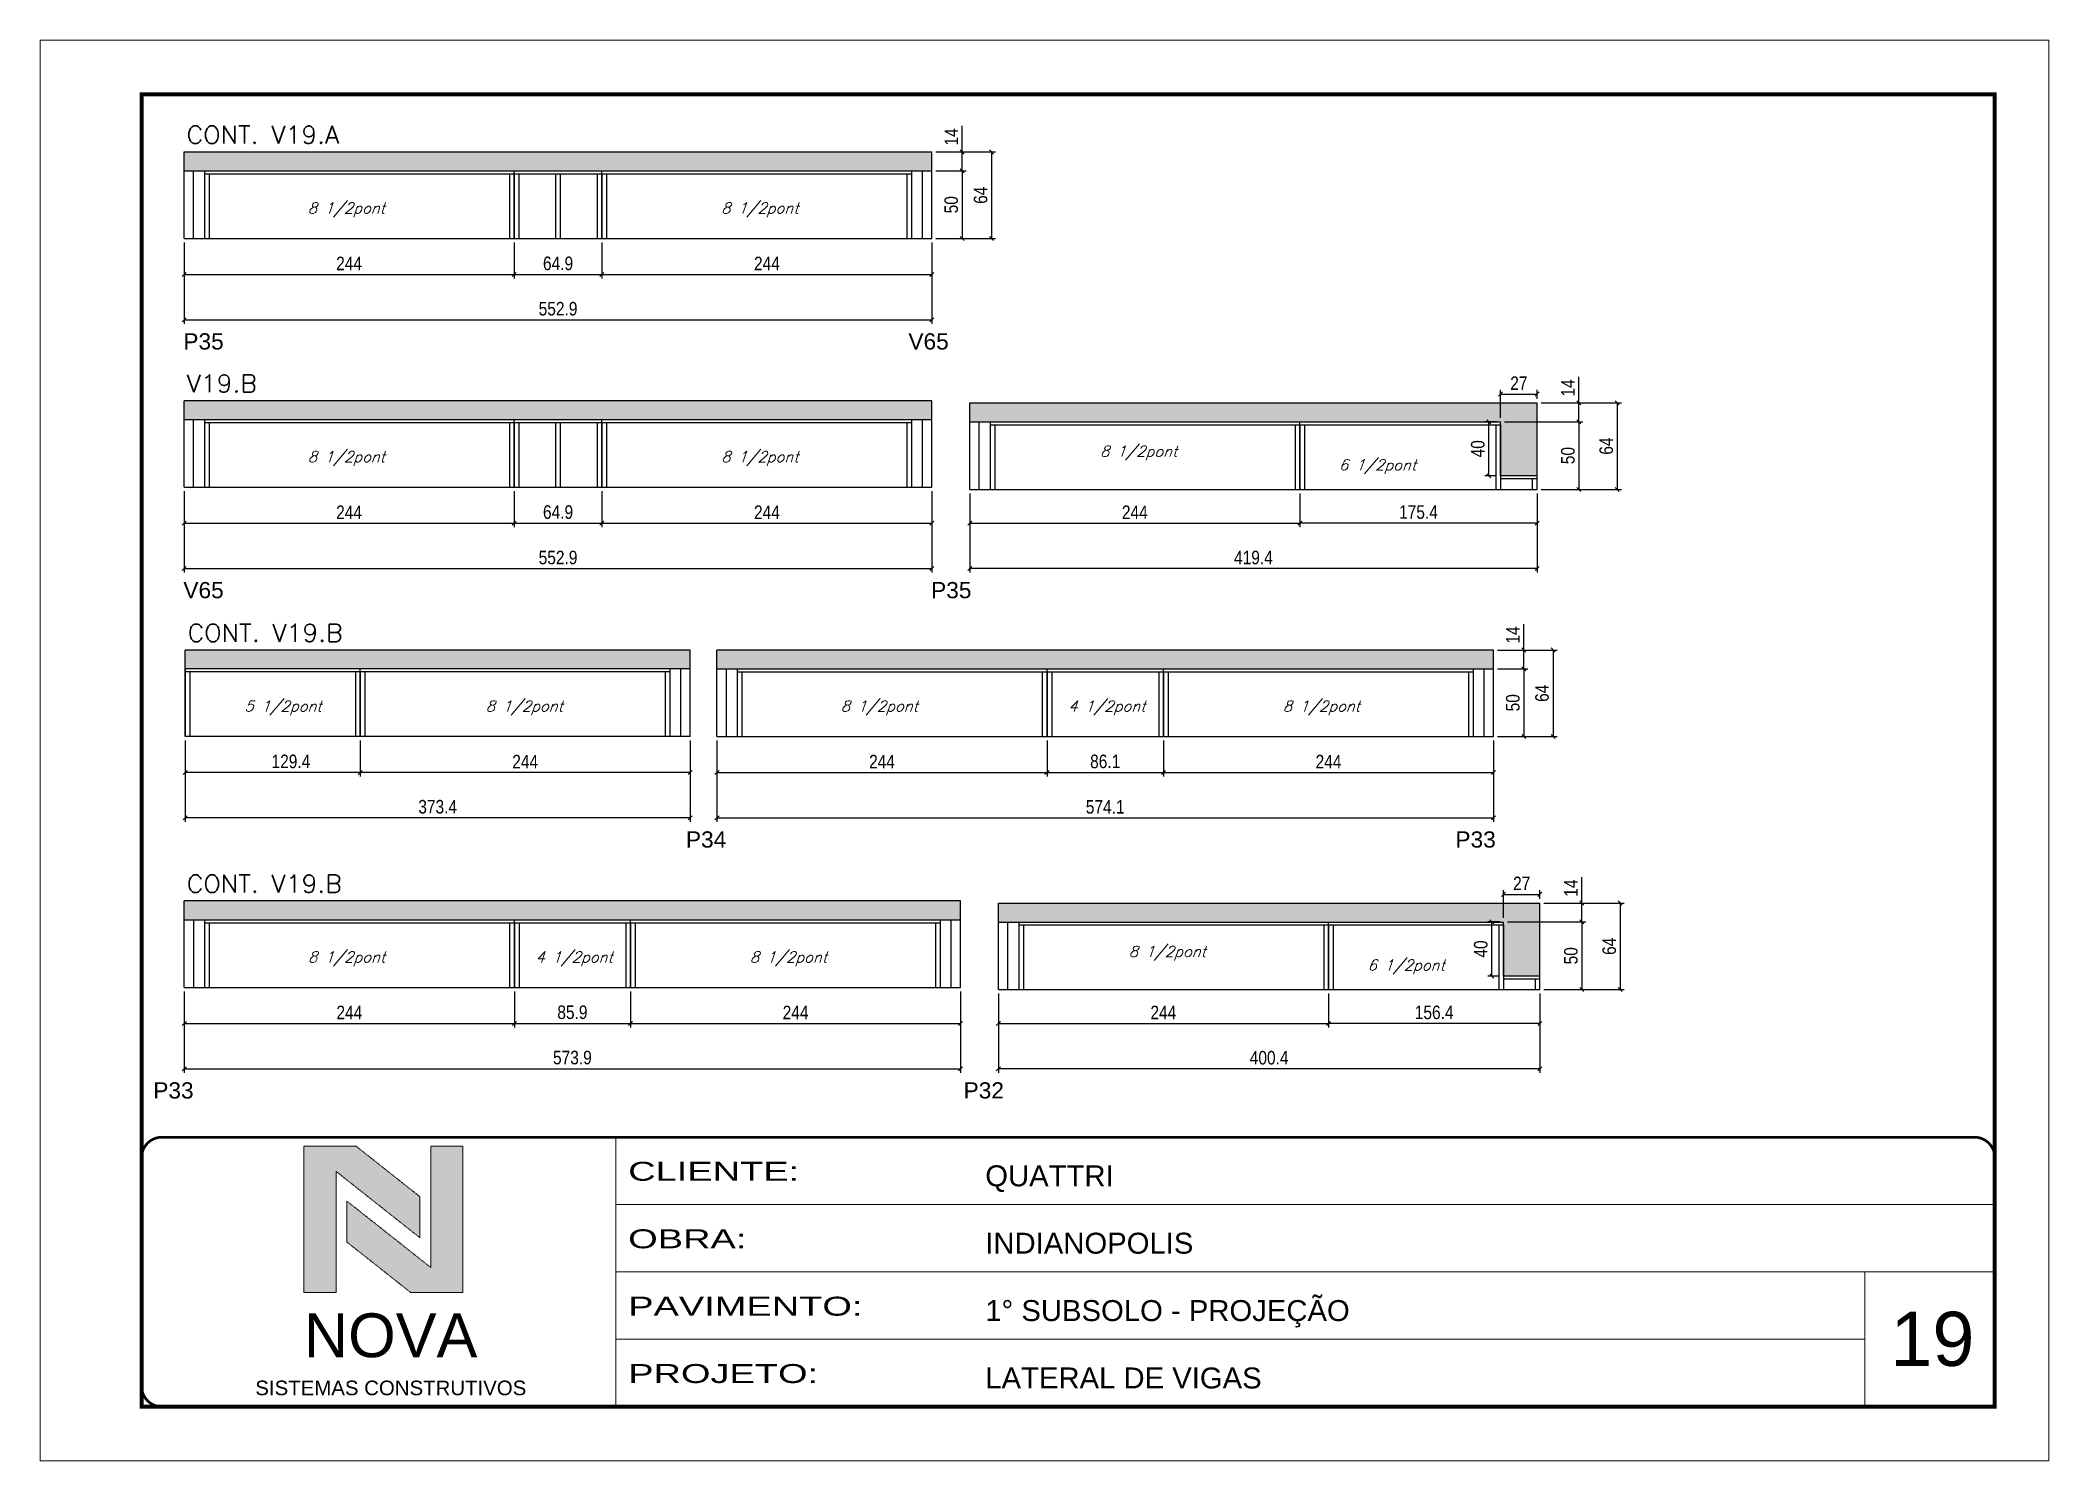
# Model space of a CAD drawing. Header units: millimetres. Extents: x 2921 to 9246, y 316 to 11751.
# Drawn here: x 6091 to 7576, y 4910 to 5960 of the extents above; entities that cross this region are included whole.
import ezdxf

# ---------------------------------------------------------------- set-up
doc = ezdxf.new("R2010")
doc.units = ezdxf.units.MM
doc.linetypes.add('CONTINUO', pattern=[0])
doc.linetypes.add('DASHED', pattern=[0.75, 0.5, -0.25])
for name, color, linetype in [('1', 3, 'Continuous'), ('5', 5, 'Continuous'), ('COTA', 241, 'Continuous'), ('Painéis', 200, 'Continuous'), ('SARR_2.2x7', 40, 'Continuous'), ('SARR_3.5x7', 81, 'Continuous'), ('texto', 7, 'Continuous')]:
    doc.layers.add(name, color=color, linetype=linetype)
for name, color, linetype, lineweight in [('CARIMBO', 255, 'Continuous', 9), ('CARIMBO-LEGENDA', 75, 'Continuous', 15), ('Folhas', 255, 'Continuous', 9), ('SARRAFO DE PRESSAO', 251, 'DASHED', 9), ('Texto Seção', 7, 'Continuous', 15)]:
    doc.layers.add(name, color=color, linetype=linetype, lineweight=lineweight)
doc.styles.add('arial', font='arial.ttf')
doc.styles.add('COTA TECNICA', font='techl___.ttf', dxfattribs={"height": 10})
doc.styles.add('COTA TECNICA-50', font='techl___.ttf', dxfattribs={"height": 10})
doc.styles.add('REGUA-120', font='ROMANS.shx', dxfattribs={"height": 15})
doc.styles.add('Romans', font='romans.shx')
doc.styles.get("Standard").update_dxf_attribs({"font": 'arial.ttf'})
doc.styles.add('Tecnologia', font='')
doc.styles.get('Tecnologia').set_extended_font_data('Forgotten Futurist')
doc.dimstyles.new('COTA PAINEL-50', dxfattribs={"dimtxt": 10, "dimasz": 3, "dimexe": 3, "dimexo": 3, "dimgap": 3, "dimtad": 1, "dimdec": 1, "dimzin": 12, "dimdsep": 46, "dimtxsty": 'COTA TECNICA-50', "dimblk1": 'OBLIQUE', "dimblk2": 'OBLIQUE', "dimsah": 1, "dimcen": 0.9, "dimclrd": 4, "dimclre": 4, "dimclrt": 240, "dimadec": 1, "dimazin": 3, "dimtfac": 1, "dimtdec": 1, "dimtmove": 0, "dimatfit": 3, "dimfxl": 1, "dimtolj": 1, "dimtzin": 12, "dimarcsym": 0})
doc.dimstyles.new('PAINEL', dxfattribs={"dimtxt": 10, "dimasz": 3, "dimexe": 3, "dimexo": 3, "dimgap": 3, "dimtad": 1, "dimdec": 1, "dimzin": 12, "dimdsep": 46, "dimtxsty": 'COTA TECNICA', "dimblk1": 'OBLIQUE', "dimblk2": 'OBLIQUE', "dimsah": 1, "dimcen": 0.9, "dimclrd": 4, "dimclre": 4, "dimclrt": 240, "dimadec": 1, "dimazin": 3, "dimtfac": 1, "dimtdec": 1, "dimtmove": 0, "dimatfit": 3, "dimfxl": 1, "dimtolj": 1, "dimtzin": 12, "dimarcsym": 0})

msp = doc.modelspace()

# ---------------------------------------------------------------- texts
at = {"layer": '5', "linetype": 'Continuous'}
for s, p in [('P35', (6196.99, 5731.59)), ('V65', (6733.01, 5731.59)), ('V65', (6196.99, 5547.74)), ('P35', (6749.8, 5547.74)), ('P34', (6568.55, 5363.45)), ('P33', (7137.43, 5363.45)), ('P33', (6174.75, 5178.02)), ('P32', (6773.83, 5178.02))]:
    msp.add_text(s, height=12, rotation=0.00004, dxfattribs=at).set_placement(p)
at = {"layer": 'CARIMBO', "style": 'arial'}
msp.add_text('19', height=40, dxfattribs=at).set_placement((7458.99, 4980.37))
at = {"layer": 'texto', "color": 2, "char_height": 8, "attachment_point": 5, "style": 'Romans'}
for s, insert in [('{\\Q19;\\C256;8 1/2pont}', (6317.54, 5834.85)), ('{\\Q19;\\C256;8 1/2pont}', (6623.21, 5834.85)), ('{\\Q19;\\C256;8 1/2pont}', (6317.54, 5651.01)), ('{\\Q19;\\C256;8 1/2pont}', (6623.21, 5651.01)), ('{\\Q19;\\C256;8 1/2pont}', (6903.27, 5655.09)), ('{\\Q19;\\C256;6 1/2pont}', (7079.85, 5645.03)), ('{\\Q19;\\C256;5 1/2pont}', (6270.69, 5466.72)), ('{\\Q19;\\C256;8 1/2pont}', (6449.05, 5466.72)), ('{\\Q19;\\C256;8 1/2pont}', (6711.5, 5466.72)), ('{\\Q19;\\C256;4 1/2pont}', (6879.7, 5466.72)), ('{\\Q19;\\C256;8 1/2pont}', (7038.37, 5466.72)), ('{\\Q19;\\C256;8 1/2pont}', (6317.7, 5281.28)), ('{\\Q19;\\C256;4 1/2pont}', (6485.9, 5281.28)), ('{\\Q19;\\C256;8 1/2pont}', (6644.37, 5281.28)), ('{\\Q19;\\C256;8 1/2pont}', (6924.43, 5285.37)), ('{\\Q19;\\C256;6 1/2pont}', (7101.01, 5275.3))]:
    msp.add_mtext(s, dxfattribs=dict(at, insert=insert))
at = {"layer": 'Texto Seção', "style": 'REGUA-120', "width": 1.05}
for s, p in [('CONT. V19.A', (6199.37, 5883.8)), ('V19.B', (6199.37, 5699.95)), ('CONT. V19.B', (6200.16, 5515.66)), ('CONT. V19.B', (6199.53, 5330.23))]:
    msp.add_text(s, height=13, dxfattribs=at).set_placement(p)

# ---------------------------------------------------------------- blocks, each defined once
blk = doc.blocks.new('A$C64660E27')
at = {"layer": 'COTA', "true_color": 0x1a1a1a}
h = blk.add_hatch(color=250, dxfattribs=at)
h.dxf.hatch_style = 1
h.paths.add_polyline_path([(185.4, -11.6), (142.4, -11.6), (142.4, -131.6), (168.8, -131.6), (168.8, -32.2), (237.7, -86.7), (237.7, -53)])
at = {"layer": 'COTA'}
h = blk.add_hatch(color=20, dxfattribs=at)
h.dxf.hatch_style = 1
h.paths.add_polyline_path([(273, -11.4), (246.6, -11.4), (246.6, -111.1), (177.7, -56.6), (177.7, -90.2), (230, -131.6), (273, -131.6)])
for p, q in [((142.4, -131.6), (142.4, -11.6)), ((142.4, -11.6), (185.4, -11.6)), ((185.4, -11.6), (237.7, -53)), ((273, -11.4), (246.6, -11.4)), ((246.6, -111.1), (246.6, -11.4)), ((273, -11.4), (273, -131.6)), ((168.8, -32.2), (237.7, -86.7)), ((168.8, -131.6), (168.8, -32.2)), ((246.6, -111.1), (177.7, -56.6)), ((177.7, -90.2), (177.7, -56.6)), ((237.7, -86.7), (237.7, -53)), ((230, -131.6), (177.7, -90.2)), ((142.4, -131.6), (168.8, -131.6)), ((273, -131.6), (230, -131.6))]:
    blk.add_line(p, q)
at = {"layer": 'CARIMBO-LEGENDA', "color": 7, "linetype": 'Continuous', "ltscale": 100, "style": 'arial'}
blk.add_text('NOVA', height=36, dxfattribs=at).set_placement((142.4, -184.8))
at = {"layer": 'CARIMBO-LEGENDA', "color": 7, "linetype": 'Continuous', "style": 'arial'}
blk.add_text('SISTEMAS CONSTRUTIVOS', height=12, dxfattribs=at).set_placement((102.5, -216))
blk = doc.blocks.new('9999999999')
at = {"color": 30, "linetype": 'CONTINUO'}
for p, q in [((98564.6, 34230.2), (98564.6, 34429.4)), ((98564.6, 34379.6), (99584, 34379.6)), ((98564.6, 34329.8), (99488, 34329.8)), ((99584, 34329.8), (99488, 34329.8)), ((99488, 34329.8), (99488, 34230.2)), ((98564.6, 34280), (99488, 34280))]:
    blk.add_line(p, q, dxfattribs=at)
at = {"color": 30, "linetype": 'CONTINUO', "const_width": 2}
blk.add_lwpolyline([(99584, 34230.2), (99584, 34414.4, 0.414214), (99569, 34429.4), (98229, 34429.4, 0.414214), (98214, 34414.4), (98214, 34245.2, 0.414214), (98229, 34230.2), (99584, 34230.2)], format="xyb", dxfattribs=at)
at = {"layer": 'Folhas'}
blk.add_lwpolyline([(98139, 34190.2), (99624, 34190.2), (99624, 35240.2), (98139, 35240.2)], close=True, dxfattribs=at)
at = {"layer": 'Folhas', "color": 30, "const_width": 3}
blk.add_lwpolyline([(98214, 34230.2), (99584, 34230.2), (99584, 35200.2), (98214, 35200.2)], close=True, dxfattribs=at)
at = {"xscale": 0.9, "yscale": 0.9, "zscale": 0.9}
blk.add_blockref('A$C64660E27', (98205.8, 34433.1), dxfattribs=at)
at = {"color": 7, "linetype": 'Continuous', "ltscale": 5, "style": 'arial'}
for s, height, p in [('QUATTRI', 15.48, (98837.7, 34393.1)), ('INDIANOPOLIS', 15.483, (98837.7, 34343.3)), ('1° SUBSOLO - PROJEÇÃO', 15.483, (98837.7, 34293.5)), ('LATERAL DE VIGAS', 15.483, (98837.7, 34243.7))]:
    blk.add_text(s, height=height, dxfattribs=at).set_placement(p)
at = {"layer": 'Folhas', "color": 7, "style": 'Tecnologia', "width": 1.5}
for s, p in [('CLIENTE:', (98573.7, 34397.2)), ('OBRA:', (98573.7, 34347.3)), ('PAVIMENTO:', (98573.7, 34297.5)), ('PROJETO:', (98573.7, 34247.7))]:
    blk.add_text(s, height=14, dxfattribs=at).set_placement(p)
blk = doc.blocks.new('_Oblique')
at = {"layer": '1', "color": 0, "lineweight": -2}
blk.add_line((-0.5, -0.5), (0.5, 0.5), dxfattribs=at)
blk = doc.blocks.new('*D185')
at = {"layer": 'COTA', "color": 4, "linetype": 'ByBlock', "lineweight": -2, "transparency": 16777216}
for p, q in [((6197.5, 5810.6), (6197.5, 5784.1)), ((6441.5, 5810.6), (6441.5, 5784.1)), ((6197.5, 5787.1), (6441.5, 5787.1))]:
    blk.add_line(p, q, dxfattribs=at)
at = {"layer": 'Defpoints', "color": 0, "linetype": 'ByBlock', "transparency": 16777216}
for p in [(6197.5, 5813.6), (6441.5, 5813.6), (6441.5, 5787.1)]:
    blk.add_point(p, dxfattribs=at)
at = {"layer": 'COTA', "color": 4, "linetype": 'ByBlock', "lineweight": -2, "transparency": 16777216, "xscale": 3, "yscale": 3, "zscale": 3, "rotation": 180}
blk.add_blockref('_Oblique', (6197.5, 5787.1), dxfattribs=at)
at = {"layer": 'COTA', "color": 4, "linetype": 'ByBlock', "lineweight": -2, "transparency": 16777216, "xscale": 3, "yscale": 3, "zscale": 3}
blk.add_blockref('_Oblique', (6441.5, 5787.1), dxfattribs=at)
at = {"layer": 'COTA', "color": 240, "linetype": 'ByBlock', "transparency": 16777216, "insert": (6319.5, 5795.2), "char_height": 10, "attachment_point": 5, "style": 'COTA TECNICA'}
blk.add_mtext('\\A1;244', dxfattribs=at)
blk = doc.blocks.new('*D186')
at = {"layer": 'COTA', "color": 4, "linetype": 'ByBlock', "lineweight": -2, "transparency": 16777216}
for p, q in [((6506.4, 5810.6), (6506.4, 5784.1)), ((6750.4, 5810.6), (6750.4, 5784.1)), ((6506.4, 5787.1), (6750.4, 5787.1))]:
    blk.add_line(p, q, dxfattribs=at)
at = {"layer": 'Defpoints', "color": 0, "linetype": 'ByBlock', "transparency": 16777216}
for p in [(6506.4, 5813.6), (6750.4, 5813.6), (6750.4, 5787.1)]:
    blk.add_point(p, dxfattribs=at)
at = {"layer": 'COTA', "color": 4, "linetype": 'ByBlock', "lineweight": -2, "transparency": 16777216, "xscale": 3, "yscale": 3, "zscale": 3, "rotation": 180}
blk.add_blockref('_Oblique', (6506.4, 5787.1), dxfattribs=at)
at = {"layer": 'COTA', "color": 4, "linetype": 'ByBlock', "lineweight": -2, "transparency": 16777216, "xscale": 3, "yscale": 3, "zscale": 3}
blk.add_blockref('_Oblique', (6750.4, 5787.1), dxfattribs=at)
at = {"layer": 'COTA', "color": 240, "linetype": 'ByBlock', "transparency": 16777216, "insert": (6628.4, 5795.2), "char_height": 10, "width": 210.731, "attachment_point": 5, "style": 'COTA TECNICA'}
blk.add_mtext('\\A1;244', dxfattribs=at)
blk = doc.blocks.new('*D914')
at = {"layer": 'COTA', "color": 4, "linetype": 'ByBlock', "lineweight": -2, "transparency": 16777216}
for p, q in [((6197.5, 5810.6), (6197.5, 5750.6)), ((6750.4, 5810.6), (6750.4, 5750.6)), ((6197.5, 5753.6), (6750.4, 5753.6))]:
    blk.add_line(p, q, dxfattribs=at)
at = {"layer": 'Defpoints', "color": 0, "linetype": 'ByBlock', "transparency": 16777216}
for p in [(6197.5, 5813.6), (6750.4, 5813.6), (6750.4, 5753.6)]:
    blk.add_point(p, dxfattribs=at)
at = {"layer": 'COTA', "color": 4, "linetype": 'ByBlock', "lineweight": -2, "transparency": 16777216, "xscale": 3, "yscale": 3, "zscale": 3, "rotation": 180}
blk.add_blockref('_Oblique', (6197.5, 5753.6), dxfattribs=at)
at = {"layer": 'COTA', "color": 4, "linetype": 'ByBlock', "lineweight": -2, "transparency": 16777216, "xscale": 3, "yscale": 3, "zscale": 3}
blk.add_blockref('_Oblique', (6750.4, 5753.6), dxfattribs=at)
at = {"layer": 'COTA', "color": 240, "linetype": 'ByBlock', "transparency": 16777216, "insert": (6474, 5761.7), "char_height": 10, "attachment_point": 5, "style": 'COTA TECNICA'}
blk.add_mtext('\\A1;552.9', dxfattribs=at)
blk = doc.blocks.new('*D188')
at = {"layer": 'COTA', "color": 4, "linetype": 'ByBlock', "lineweight": -2, "transparency": 16777216}
for p, q in [((6441.5, 5810.6), (6441.5, 5784.1)), ((6506.4, 5810.6), (6506.4, 5784.1)), ((6441.5, 5787.1), (6506.4, 5787.1))]:
    blk.add_line(p, q, dxfattribs=at)
at = {"layer": 'Defpoints', "color": 0, "linetype": 'ByBlock', "transparency": 16777216}
for p in [(6441.5, 5813.6), (6506.4, 5813.6), (6506.4, 5787.1)]:
    blk.add_point(p, dxfattribs=at)
at = {"layer": 'COTA', "color": 4, "linetype": 'ByBlock', "lineweight": -2, "transparency": 16777216, "xscale": 3, "yscale": 3, "zscale": 3, "rotation": 180}
blk.add_blockref('_Oblique', (6441.5, 5787.1), dxfattribs=at)
at = {"layer": 'COTA', "color": 4, "linetype": 'ByBlock', "lineweight": -2, "transparency": 16777216, "xscale": 3, "yscale": 3, "zscale": 3}
blk.add_blockref('_Oblique', (6506.4, 5787.1), dxfattribs=at)
at = {"layer": 'COTA', "color": 240, "linetype": 'ByBlock', "transparency": 16777216, "insert": (6474, 5795.2), "char_height": 10, "attachment_point": 5, "style": 'COTA TECNICA'}
blk.add_mtext('\\A1;64.9', dxfattribs=at)
blk = doc.blocks.new('*D190')
at = {"layer": 'COTA', "color": 4, "linetype": 'ByBlock', "lineweight": -2, "transparency": 16777216}
for p, q in [((6197.5, 5626.8), (6197.5, 5600.2)), ((6441.5, 5626.8), (6441.5, 5600.2)), ((6197.5, 5603.2), (6441.5, 5603.2))]:
    blk.add_line(p, q, dxfattribs=at)
at = {"layer": 'Defpoints', "color": 0, "linetype": 'ByBlock', "transparency": 16777216}
for p in [(6197.5, 5629.8), (6441.5, 5629.8), (6441.5, 5603.2)]:
    blk.add_point(p, dxfattribs=at)
at = {"layer": 'COTA', "color": 4, "linetype": 'ByBlock', "lineweight": -2, "transparency": 16777216, "xscale": 3, "yscale": 3, "zscale": 3, "rotation": 180}
blk.add_blockref('_Oblique', (6197.5, 5603.2), dxfattribs=at)
at = {"layer": 'COTA', "color": 4, "linetype": 'ByBlock', "lineweight": -2, "transparency": 16777216, "xscale": 3, "yscale": 3, "zscale": 3}
blk.add_blockref('_Oblique', (6441.5, 5603.2), dxfattribs=at)
at = {"layer": 'COTA', "color": 240, "linetype": 'ByBlock', "transparency": 16777216, "insert": (6319.5, 5611.3), "char_height": 10, "attachment_point": 5, "style": 'COTA TECNICA'}
blk.add_mtext('\\A1;244', dxfattribs=at)
blk = doc.blocks.new('*D191')
at = {"layer": 'COTA', "color": 4, "linetype": 'ByBlock', "lineweight": -2, "transparency": 16777216}
for p, q in [((6506.4, 5626.8), (6506.4, 5600.2)), ((6750.4, 5626.8), (6750.4, 5600.2)), ((6506.4, 5603.2), (6750.4, 5603.2))]:
    blk.add_line(p, q, dxfattribs=at)
at = {"layer": 'Defpoints', "color": 0, "linetype": 'ByBlock', "transparency": 16777216}
for p in [(6506.4, 5629.8), (6750.4, 5629.8), (6750.4, 5603.2)]:
    blk.add_point(p, dxfattribs=at)
at = {"layer": 'COTA', "color": 4, "linetype": 'ByBlock', "lineweight": -2, "transparency": 16777216, "xscale": 3, "yscale": 3, "zscale": 3, "rotation": 180}
blk.add_blockref('_Oblique', (6506.4, 5603.2), dxfattribs=at)
at = {"layer": 'COTA', "color": 4, "linetype": 'ByBlock', "lineweight": -2, "transparency": 16777216, "xscale": 3, "yscale": 3, "zscale": 3}
blk.add_blockref('_Oblique', (6750.4, 5603.2), dxfattribs=at)
at = {"layer": 'COTA', "color": 240, "linetype": 'ByBlock', "transparency": 16777216, "insert": (6628.4, 5611.3), "char_height": 10, "width": 210.731, "attachment_point": 5, "style": 'COTA TECNICA'}
blk.add_mtext('\\A1;244', dxfattribs=at)
blk = doc.blocks.new('*D915')
at = {"layer": 'COTA', "color": 4, "linetype": 'ByBlock', "lineweight": -2, "transparency": 16777216}
for p, q in [((6197.5, 5626.8), (6197.5, 5566.7)), ((6750.4, 5626.8), (6750.4, 5566.7)), ((6197.5, 5569.7), (6750.4, 5569.7))]:
    blk.add_line(p, q, dxfattribs=at)
at = {"layer": 'Defpoints', "color": 0, "linetype": 'ByBlock', "transparency": 16777216}
for p in [(6197.5, 5629.8), (6750.4, 5629.8), (6750.4, 5569.7)]:
    blk.add_point(p, dxfattribs=at)
at = {"layer": 'COTA', "color": 4, "linetype": 'ByBlock', "lineweight": -2, "transparency": 16777216, "xscale": 3, "yscale": 3, "zscale": 3, "rotation": 180}
blk.add_blockref('_Oblique', (6197.5, 5569.7), dxfattribs=at)
at = {"layer": 'COTA', "color": 4, "linetype": 'ByBlock', "lineweight": -2, "transparency": 16777216, "xscale": 3, "yscale": 3, "zscale": 3}
blk.add_blockref('_Oblique', (6750.4, 5569.7), dxfattribs=at)
at = {"layer": 'COTA', "color": 240, "linetype": 'ByBlock', "transparency": 16777216, "insert": (6474, 5577.8), "char_height": 10, "attachment_point": 5, "style": 'COTA TECNICA'}
blk.add_mtext('\\A1;552.9', dxfattribs=at)
blk = doc.blocks.new('*D192')
at = {"layer": 'COTA', "color": 4, "linetype": 'ByBlock', "lineweight": -2, "transparency": 16777216}
for p, q in [((6441.5, 5626.8), (6441.5, 5600.2)), ((6506.4, 5626.8), (6506.4, 5600.2)), ((6441.5, 5603.2), (6506.4, 5603.2))]:
    blk.add_line(p, q, dxfattribs=at)
at = {"layer": 'Defpoints', "color": 0, "linetype": 'ByBlock', "transparency": 16777216}
for p in [(6441.5, 5629.8), (6506.4, 5629.8), (6506.4, 5603.2)]:
    blk.add_point(p, dxfattribs=at)
at = {"layer": 'COTA', "color": 4, "linetype": 'ByBlock', "lineweight": -2, "transparency": 16777216, "xscale": 3, "yscale": 3, "zscale": 3, "rotation": 180}
blk.add_blockref('_Oblique', (6441.5, 5603.2), dxfattribs=at)
at = {"layer": 'COTA', "color": 4, "linetype": 'ByBlock', "lineweight": -2, "transparency": 16777216, "xscale": 3, "yscale": 3, "zscale": 3}
blk.add_blockref('_Oblique', (6506.4, 5603.2), dxfattribs=at)
at = {"layer": 'COTA', "color": 240, "linetype": 'ByBlock', "transparency": 16777216, "insert": (6474, 5611.4), "char_height": 10, "attachment_point": 5, "style": 'COTA TECNICA'}
blk.add_mtext('\\A1;64.9', dxfattribs=at)
blk = doc.blocks.new('*D226')
at = {"layer": 'COTA', "color": 4, "linetype": 'ByBlock', "lineweight": -2, "transparency": 16777216}
for p, q in [((6327.7, 5442.5), (6327.7, 5416)), ((6571.7, 5442.5), (6571.7, 5416)), ((6571.7, 5419), (6327.7, 5419))]:
    blk.add_line(p, q, dxfattribs=at)
at = {"layer": 'Defpoints', "color": 0, "linetype": 'ByBlock', "transparency": 16777216}
for p in [(6327.7, 5445.5), (6571.7, 5445.5), (6327.7, 5419)]:
    blk.add_point(p, dxfattribs=at)
at = {"layer": 'COTA', "color": 4, "linetype": 'ByBlock', "lineweight": -2, "transparency": 16777216, "xscale": 3, "yscale": 3, "zscale": 3, "rotation": 180}
blk.add_blockref('_Oblique', (6327.7, 5419), dxfattribs=at)
at = {"layer": 'COTA', "color": 4, "linetype": 'ByBlock', "lineweight": -2, "transparency": 16777216, "xscale": 3, "yscale": 3, "zscale": 3}
blk.add_blockref('_Oblique', (6571.7, 5419), dxfattribs=at)
at = {"layer": 'COTA', "color": 240, "linetype": 'ByBlock', "transparency": 16777216, "insert": (6449.7, 5427), "char_height": 10, "attachment_point": 5, "style": 'COTA TECNICA'}
blk.add_mtext('\\A1;244', dxfattribs=at)
blk = doc.blocks.new('*D929')
at = {"layer": 'COTA', "color": 4, "linetype": 'ByBlock', "lineweight": -2, "transparency": 16777216}
for p, q in [((6198.3, 5442.5), (6198.3, 5382.4)), ((6571.7, 5442.5), (6571.7, 5382.4)), ((6571.7, 5385.4), (6198.3, 5385.4))]:
    blk.add_line(p, q, dxfattribs=at)
at = {"layer": 'Defpoints', "color": 0, "linetype": 'ByBlock', "transparency": 16777216}
for p in [(6198.3, 5445.5), (6571.7, 5445.5), (6198.3, 5385.4)]:
    blk.add_point(p, dxfattribs=at)
at = {"layer": 'COTA', "color": 4, "linetype": 'ByBlock', "lineweight": -2, "transparency": 16777216, "xscale": 3, "yscale": 3, "zscale": 3, "rotation": 180}
blk.add_blockref('_Oblique', (6198.3, 5385.4), dxfattribs=at)
at = {"layer": 'COTA', "color": 4, "linetype": 'ByBlock', "lineweight": -2, "transparency": 16777216, "xscale": 3, "yscale": 3, "zscale": 3}
blk.add_blockref('_Oblique', (6571.7, 5385.4), dxfattribs=at)
at = {"layer": 'COTA', "color": 240, "linetype": 'ByBlock', "transparency": 16777216, "insert": (6385, 5393.6), "char_height": 10, "attachment_point": 5, "style": 'COTA TECNICA'}
blk.add_mtext('\\A1;373.4', dxfattribs=at)
blk = doc.blocks.new('*D930')
at = {"layer": 'COTA', "color": 4, "lineweight": -2, "transparency": 16777216}
for p, q in [((6198.3, 5442.5), (6198.3, 5416)), ((6327.7, 5442.5), (6327.7, 5416)), ((6327.7, 5419), (6198.3, 5419))]:
    blk.add_line(p, q, dxfattribs=at)
at = {"layer": 'Defpoints', "color": 0, "transparency": 16777216}
for p in [(6198.3, 5445.5), (6327.7, 5445.5), (6198.3, 5419)]:
    blk.add_point(p, dxfattribs=at)
at = {"layer": 'COTA', "color": 4, "lineweight": -2, "transparency": 16777216, "xscale": 3, "yscale": 3, "zscale": 3, "rotation": 180}
blk.add_blockref('_Oblique', (6198.3, 5419), dxfattribs=at)
at = {"layer": 'COTA', "color": 4, "lineweight": -2, "transparency": 16777216, "xscale": 3, "yscale": 3, "zscale": 3}
blk.add_blockref('_Oblique', (6327.7, 5419), dxfattribs=at)
at = {"layer": 'COTA', "color": 240, "transparency": 16777216, "insert": (6276.5, 5427.1), "char_height": 10, "attachment_point": 5, "style": 'COTA TECNICA'}
blk.add_mtext('\\A1;129.4 ', dxfattribs=at)
blk = doc.blocks.new('*D227')
at = {"layer": 'COTA', "color": 4, "linetype": 'ByBlock', "lineweight": -2, "transparency": 16777216}
for p, q in [((6778.4, 5625.2), (6778.4, 5600.2)), ((7022.4, 5625.2), (7022.4, 5600.2)), ((6778.4, 5603.2), (7022.4, 5603.2))]:
    blk.add_line(p, q, dxfattribs=at)
at = {"layer": 'Defpoints', "color": 0, "linetype": 'ByBlock', "transparency": 16777216}
for p in [(6778.4, 5628.2), (7022.4, 5628.2), (7022.4, 5603.2)]:
    blk.add_point(p, dxfattribs=at)
at = {"layer": 'COTA', "color": 4, "linetype": 'ByBlock', "lineweight": -2, "transparency": 16777216, "xscale": 3, "yscale": 3, "zscale": 3, "rotation": 180}
blk.add_blockref('_Oblique', (6778.4, 5603.2), dxfattribs=at)
at = {"layer": 'COTA', "color": 4, "linetype": 'ByBlock', "lineweight": -2, "transparency": 16777216, "xscale": 3, "yscale": 3, "zscale": 3}
blk.add_blockref('_Oblique', (7022.4, 5603.2), dxfattribs=at)
at = {"layer": 'COTA', "color": 240, "linetype": 'ByBlock', "transparency": 16777216, "insert": (6900.4, 5611.3), "char_height": 10, "width": 165.595, "attachment_point": 5, "style": 'COTA TECNICA'}
blk.add_mtext('\\A1;244 ', dxfattribs=at)
blk = doc.blocks.new('*D228')
at = {"layer": 'COTA', "color": 4, "lineweight": -2, "transparency": 16777216}
for p, q in [((7022.4, 5625.2), (7022.4, 5600.2)), ((7197.8, 5625.2), (7197.8, 5600.2)), ((7197.8, 5603.2), (7022.4, 5603.2))]:
    blk.add_line(p, q, dxfattribs=at)
at = {"layer": 'Defpoints', "color": 0, "transparency": 16777216}
for p in [(7022.4, 5628.2), (7197.8, 5628.2), (7022.4, 5603.2)]:
    blk.add_point(p, dxfattribs=at)
at = {"layer": 'COTA', "color": 4, "lineweight": -2, "transparency": 16777216, "xscale": 3, "yscale": 3, "zscale": 3, "rotation": 180}
blk.add_blockref('_Oblique', (7022.4, 5603.2), dxfattribs=at)
at = {"layer": 'COTA', "color": 4, "lineweight": -2, "transparency": 16777216, "xscale": 3, "yscale": 3, "zscale": 3}
blk.add_blockref('_Oblique', (7197.8, 5603.2), dxfattribs=at)
at = {"layer": 'COTA', "color": 240, "transparency": 16777216, "insert": (7110.1, 5611.4), "char_height": 10, "attachment_point": 5, "style": 'COTA TECNICA'}
blk.add_mtext('\\A1;175.4', dxfattribs=at)
blk = doc.blocks.new('*D931')
at = {"layer": 'COTA', "color": 4, "lineweight": -2, "transparency": 16777216}
for p, q in [((7167.8, 5678.2), (7159.1, 5678.2)), ((7162.1, 5638.2), (7162.1, 5678.2)), ((7167.8, 5638.2), (7159.1, 5638.2))]:
    blk.add_line(p, q, dxfattribs=at)
at = {"layer": 'Defpoints', "color": 0, "transparency": 16777216}
for p in [(7162.1, 5678.2), (7170.8, 5678.2), (7170.8, 5638.2)]:
    blk.add_point(p, dxfattribs=at)
at = {"layer": 'COTA', "color": 4, "lineweight": -2, "transparency": 16777216, "xscale": 3, "yscale": 3, "zscale": 3}
for p, rotation in [((7162.1, 5678.2), 90), ((7162.1, 5638.2), 270)]:
    blk.add_blockref('_Oblique', p, dxfattribs=dict(at, rotation=rotation))
at = {"layer": 'COTA', "color": 240, "transparency": 16777216, "insert": (7154, 5658.2), "char_height": 10, "attachment_point": 5, "rotation": 90, "style": 'COTA TECNICA'}
blk.add_mtext('\\A1;40', dxfattribs=at)
blk = doc.blocks.new('*D932')
at = {"layer": 'COTA', "color": 4, "lineweight": -2, "transparency": 16777216}
for p, q in [((7170.8, 5681.2), (7170.8, 5701.7)), ((7170.8, 5698.7), (7197.8, 5698.7)), ((7197.8, 5695.2), (7197.8, 5701.7))]:
    blk.add_line(p, q, dxfattribs=at)
at = {"layer": 'Defpoints', "color": 0, "transparency": 16777216}
for p in [(7197.8, 5698.7), (7197.8, 5692.2), (7170.8, 5678.2)]:
    blk.add_point(p, dxfattribs=at)
at = {"layer": 'COTA', "color": 4, "lineweight": -2, "transparency": 16777216, "xscale": 3, "yscale": 3, "zscale": 3, "rotation": 180}
blk.add_blockref('_Oblique', (7170.8, 5698.7), dxfattribs=at)
at = {"layer": 'COTA', "color": 4, "lineweight": -2, "transparency": 16777216, "xscale": 3, "yscale": 3, "zscale": 3}
blk.add_blockref('_Oblique', (7197.8, 5698.7), dxfattribs=at)
at = {"layer": 'COTA', "color": 240, "transparency": 16777216, "insert": (7184.3, 5706.7), "char_height": 10, "attachment_point": 5, "style": 'COTA TECNICA'}
blk.add_mtext('\\A1;27', dxfattribs=at)
blk = doc.blocks.new('*D229')
at = {"layer": 'Defpoints', "color": 0, "transparency": 16777216}
for p in [(6778.4, 5628.2), (7197.8, 5628.2), (6778.4, 5569.7)]:
    blk.add_point(p, dxfattribs=at)
at = {"layer": 'Painéis', "color": 4, "lineweight": -2, "transparency": 16777216}
for p, q in [((6778.4, 5625.2), (6778.4, 5566.7)), ((7197.8, 5625.2), (7197.8, 5566.7)), ((7197.8, 5569.7), (6778.4, 5569.7))]:
    blk.add_line(p, q, dxfattribs=at)
at = {"layer": 'Painéis', "color": 4, "lineweight": -2, "transparency": 16777216, "xscale": 3, "yscale": 3, "zscale": 3, "rotation": 180}
blk.add_blockref('_Oblique', (6778.4, 5569.7), dxfattribs=at)
at = {"layer": 'Painéis', "color": 4, "lineweight": -2, "transparency": 16777216, "xscale": 3, "yscale": 3, "zscale": 3}
blk.add_blockref('_Oblique', (7197.8, 5569.7), dxfattribs=at)
at = {"layer": 'Painéis', "color": 240, "lineweight": 5, "transparency": 16777216, "insert": (6988.1, 5577.8), "char_height": 10, "attachment_point": 5, "style": 'COTA TECNICA'}
blk.add_mtext('\\A1;419.4', dxfattribs=at)
blk = doc.blocks.new('*D230')
at = {"layer": 'COTA', "color": 4, "lineweight": -2, "transparency": 16777216}
for p, q in [((7168.6, 5495.5), (7191, 5495.5)), ((7188, 5495.5), (7188, 5445.5)), ((7168.6, 5445.5), (7191, 5445.5))]:
    blk.add_line(p, q, dxfattribs=at)
at = {"layer": 'Defpoints', "color": 0, "transparency": 16777216}
for p in [(7165.6, 5495.5), (7165.6, 5445.5), (7188, 5445.5)]:
    blk.add_point(p, dxfattribs=at)
at = {"layer": 'COTA', "color": 4, "lineweight": -2, "transparency": 16777216, "xscale": 3, "yscale": 3, "zscale": 3}
for p, rotation in [((7188, 5495.5), 90), ((7188, 5445.5), 270)]:
    blk.add_blockref('_Oblique', p, dxfattribs=dict(at, rotation=rotation))
at = {"layer": 'COTA', "color": 240, "transparency": 16777216, "insert": (7179.9, 5470.5), "char_height": 10, "attachment_point": 5, "rotation": 90, "style": 'COTA TECNICA-50'}
blk.add_mtext('\\A1;50', dxfattribs=at)
blk = doc.blocks.new('*D231')
at = {"layer": 'COTA', "color": 4, "lineweight": -2, "transparency": 16777216}
for p, q in [((7168.6, 5509.5), (7212.6, 5509.5)), ((7209.6, 5509.5), (7209.6, 5445.5)), ((7168.6, 5445.5), (7212.6, 5445.5))]:
    blk.add_line(p, q, dxfattribs=at)
at = {"layer": 'Defpoints', "color": 0, "transparency": 16777216}
for p in [(7165.6, 5509.5), (7165.6, 5445.5), (7209.6, 5445.5)]:
    blk.add_point(p, dxfattribs=at)
at = {"layer": 'COTA', "color": 4, "lineweight": -2, "transparency": 16777216, "xscale": 3, "yscale": 3, "zscale": 3}
for p, rotation in [((7209.6, 5509.5), 90), ((7209.6, 5445.5), 270)]:
    blk.add_blockref('_Oblique', p, dxfattribs=dict(at, rotation=rotation))
at = {"layer": 'COTA', "color": 240, "transparency": 16777216, "insert": (7201.5, 5477.5), "char_height": 10, "attachment_point": 5, "rotation": 90, "style": 'COTA TECNICA-50'}
blk.add_mtext('\\A1;64', dxfattribs=at)
blk = doc.blocks.new('*D232')
at = {"layer": 'Defpoints', "color": 0, "transparency": 16777216}
for p in [(7165.6, 5509.5), (7188, 5509.5), (7165.6, 5495.5)]:
    blk.add_point(p, dxfattribs=at)
at = {"layer": 'Painéis', "color": 4, "lineweight": -2, "transparency": 16777216}
for p, q in [((7188, 5509.5), (7188, 5528.6)), ((7168.6, 5509.5), (7191, 5509.5)), ((7188, 5495.5), (7188, 5509.5)), ((7168.6, 5495.5), (7191, 5495.5))]:
    blk.add_line(p, q, dxfattribs=at)
at = {"layer": 'Painéis', "color": 4, "lineweight": -2, "transparency": 16777216, "xscale": 3, "yscale": 3, "zscale": 3}
for p, rotation in [((7188, 5509.5), 90), ((7188, 5495.5), 270)]:
    blk.add_blockref('_Oblique', p, dxfattribs=dict(at, rotation=rotation))
at = {"layer": 'Painéis', "color": 240, "lineweight": 5, "transparency": 16777216, "insert": (7179.9, 5520.6), "char_height": 10, "attachment_point": 5, "rotation": 90, "style": 'COTA TECNICA'}
blk.add_mtext('\\A1;14', dxfattribs=at)
blk = doc.blocks.new('*D233')
at = {"layer": 'COTA', "color": 4, "linetype": 'ByBlock', "lineweight": -2, "transparency": 16777216}
for p, q in [((6591.5, 5442.5), (6591.5, 5416)), ((6835.5, 5442.5), (6835.5, 5416)), ((6591.5, 5419), (6835.5, 5419))]:
    blk.add_line(p, q, dxfattribs=at)
at = {"layer": 'Defpoints', "color": 0, "linetype": 'ByBlock', "transparency": 16777216}
for p in [(6591.5, 5445.5), (6835.5, 5445.5), (6835.5, 5419)]:
    blk.add_point(p, dxfattribs=at)
at = {"layer": 'COTA', "color": 4, "linetype": 'ByBlock', "lineweight": -2, "transparency": 16777216, "xscale": 3, "yscale": 3, "zscale": 3, "rotation": 180}
blk.add_blockref('_Oblique', (6591.5, 5419), dxfattribs=at)
at = {"layer": 'COTA', "color": 4, "linetype": 'ByBlock', "lineweight": -2, "transparency": 16777216, "xscale": 3, "yscale": 3, "zscale": 3}
blk.add_blockref('_Oblique', (6835.5, 5419), dxfattribs=at)
at = {"layer": 'COTA', "color": 240, "linetype": 'ByBlock', "transparency": 16777216, "insert": (6713.5, 5427), "char_height": 10, "attachment_point": 5, "style": 'COTA TECNICA'}
blk.add_mtext('\\A1;244', dxfattribs=at)
blk = doc.blocks.new('*D234')
at = {"layer": 'COTA', "color": 4, "linetype": 'ByBlock', "lineweight": -2, "transparency": 16777216}
for p, q in [((6921.6, 5442.5), (6921.6, 5416)), ((7165.6, 5442.5), (7165.6, 5416)), ((6921.6, 5419), (7165.6, 5419))]:
    blk.add_line(p, q, dxfattribs=at)
at = {"layer": 'Defpoints', "color": 0, "linetype": 'ByBlock', "transparency": 16777216}
for p in [(6921.6, 5445.5), (7165.6, 5445.5), (7165.6, 5419)]:
    blk.add_point(p, dxfattribs=at)
at = {"layer": 'COTA', "color": 4, "linetype": 'ByBlock', "lineweight": -2, "transparency": 16777216, "xscale": 3, "yscale": 3, "zscale": 3, "rotation": 180}
blk.add_blockref('_Oblique', (6921.6, 5419), dxfattribs=at)
at = {"layer": 'COTA', "color": 4, "linetype": 'ByBlock', "lineweight": -2, "transparency": 16777216, "xscale": 3, "yscale": 3, "zscale": 3}
blk.add_blockref('_Oblique', (7165.6, 5419), dxfattribs=at)
at = {"layer": 'COTA', "color": 240, "linetype": 'ByBlock', "transparency": 16777216, "insert": (7043.6, 5427), "char_height": 10, "width": 210.731, "attachment_point": 5, "style": 'COTA TECNICA'}
blk.add_mtext('\\A1;244', dxfattribs=at)
blk = doc.blocks.new('*D933')
at = {"layer": 'COTA', "color": 4, "linetype": 'ByBlock', "lineweight": -2, "transparency": 16777216}
for p, q in [((6591.5, 5442.5), (6591.5, 5382.4)), ((7165.6, 5442.5), (7165.6, 5382.4)), ((6591.5, 5385.4), (7165.6, 5385.4))]:
    blk.add_line(p, q, dxfattribs=at)
at = {"layer": 'Defpoints', "color": 0, "linetype": 'ByBlock', "transparency": 16777216}
for p in [(6591.5, 5445.5), (7165.6, 5445.5), (7165.6, 5385.4)]:
    blk.add_point(p, dxfattribs=at)
at = {"layer": 'COTA', "color": 4, "linetype": 'ByBlock', "lineweight": -2, "transparency": 16777216, "xscale": 3, "yscale": 3, "zscale": 3, "rotation": 180}
blk.add_blockref('_Oblique', (6591.5, 5385.4), dxfattribs=at)
at = {"layer": 'COTA', "color": 4, "linetype": 'ByBlock', "lineweight": -2, "transparency": 16777216, "xscale": 3, "yscale": 3, "zscale": 3}
blk.add_blockref('_Oblique', (7165.6, 5385.4), dxfattribs=at)
at = {"layer": 'COTA', "color": 240, "linetype": 'ByBlock', "transparency": 16777216, "insert": (6878.5, 5393.5), "char_height": 10, "attachment_point": 5, "style": 'COTA TECNICA'}
blk.add_mtext('\\A1;574.1', dxfattribs=at)
blk = doc.blocks.new('*D235')
at = {"layer": 'COTA', "color": 4, "linetype": 'ByBlock', "lineweight": -2, "transparency": 16777216}
for p, q in [((6835.5, 5442.5), (6835.5, 5416)), ((6921.6, 5442.5), (6921.6, 5416)), ((6835.5, 5419), (6921.6, 5419))]:
    blk.add_line(p, q, dxfattribs=at)
at = {"layer": 'Defpoints', "color": 0, "linetype": 'ByBlock', "transparency": 16777216}
for p in [(6835.5, 5445.5), (6921.6, 5445.5), (6921.6, 5419)]:
    blk.add_point(p, dxfattribs=at)
at = {"layer": 'COTA', "color": 4, "linetype": 'ByBlock', "lineweight": -2, "transparency": 16777216, "xscale": 3, "yscale": 3, "zscale": 3, "rotation": 180}
blk.add_blockref('_Oblique', (6835.5, 5419), dxfattribs=at)
at = {"layer": 'COTA', "color": 4, "linetype": 'ByBlock', "lineweight": -2, "transparency": 16777216, "xscale": 3, "yscale": 3, "zscale": 3}
blk.add_blockref('_Oblique', (6921.6, 5419), dxfattribs=at)
at = {"layer": 'COTA', "color": 240, "linetype": 'ByBlock', "transparency": 16777216, "insert": (6878.5, 5427.1), "char_height": 10, "attachment_point": 5, "style": 'COTA TECNICA'}
blk.add_mtext('\\A1;86.1', dxfattribs=at)
blk = doc.blocks.new('*D205')
at = {"layer": 'COTA', "color": 4, "linetype": 'ByBlock', "lineweight": -2, "transparency": 16777216}
for p, q in [((6197.7, 5257.1), (6197.7, 5230.5)), ((6441.7, 5257.1), (6441.7, 5230.5)), ((6197.7, 5233.5), (6441.7, 5233.5))]:
    blk.add_line(p, q, dxfattribs=at)
at = {"layer": 'Defpoints', "color": 0, "linetype": 'ByBlock', "transparency": 16777216}
for p in [(6197.7, 5260.1), (6441.7, 5260.1), (6441.7, 5233.5)]:
    blk.add_point(p, dxfattribs=at)
at = {"layer": 'COTA', "color": 4, "linetype": 'ByBlock', "lineweight": -2, "transparency": 16777216, "xscale": 3, "yscale": 3, "zscale": 3, "rotation": 180}
blk.add_blockref('_Oblique', (6197.7, 5233.5), dxfattribs=at)
at = {"layer": 'COTA', "color": 4, "linetype": 'ByBlock', "lineweight": -2, "transparency": 16777216, "xscale": 3, "yscale": 3, "zscale": 3}
blk.add_blockref('_Oblique', (6441.7, 5233.5), dxfattribs=at)
at = {"layer": 'COTA', "color": 240, "linetype": 'ByBlock', "transparency": 16777216, "insert": (6319.7, 5241.6), "char_height": 10, "attachment_point": 5, "style": 'COTA TECNICA'}
blk.add_mtext('\\A1;244', dxfattribs=at)
blk = doc.blocks.new('*D206')
at = {"layer": 'COTA', "color": 4, "linetype": 'ByBlock', "lineweight": -2, "transparency": 16777216}
for p, q in [((6527.6, 5257.1), (6527.6, 5230.5)), ((6771.6, 5257.1), (6771.6, 5230.5)), ((6527.6, 5233.5), (6771.6, 5233.5))]:
    blk.add_line(p, q, dxfattribs=at)
at = {"layer": 'Defpoints', "color": 0, "linetype": 'ByBlock', "transparency": 16777216}
for p in [(6527.6, 5260.1), (6771.6, 5260.1), (6771.6, 5233.5)]:
    blk.add_point(p, dxfattribs=at)
at = {"layer": 'COTA', "color": 4, "linetype": 'ByBlock', "lineweight": -2, "transparency": 16777216, "xscale": 3, "yscale": 3, "zscale": 3, "rotation": 180}
blk.add_blockref('_Oblique', (6527.6, 5233.5), dxfattribs=at)
at = {"layer": 'COTA', "color": 4, "linetype": 'ByBlock', "lineweight": -2, "transparency": 16777216, "xscale": 3, "yscale": 3, "zscale": 3}
blk.add_blockref('_Oblique', (6771.6, 5233.5), dxfattribs=at)
at = {"layer": 'COTA', "color": 240, "linetype": 'ByBlock', "transparency": 16777216, "insert": (6649.6, 5241.6), "char_height": 10, "width": 210.731, "attachment_point": 5, "style": 'COTA TECNICA'}
blk.add_mtext('\\A1;244', dxfattribs=at)
blk = doc.blocks.new('*D919')
at = {"layer": 'COTA', "color": 4, "linetype": 'ByBlock', "lineweight": -2, "transparency": 16777216}
for p, q in [((6197.7, 5257.1), (6197.7, 5197)), ((6771.6, 5257.1), (6771.6, 5197)), ((6197.7, 5200), (6771.6, 5200))]:
    blk.add_line(p, q, dxfattribs=at)
at = {"layer": 'Defpoints', "color": 0, "linetype": 'ByBlock', "transparency": 16777216}
for p in [(6197.7, 5260.1), (6771.6, 5260.1), (6771.6, 5200)]:
    blk.add_point(p, dxfattribs=at)
at = {"layer": 'COTA', "color": 4, "linetype": 'ByBlock', "lineweight": -2, "transparency": 16777216, "xscale": 3, "yscale": 3, "zscale": 3, "rotation": 180}
blk.add_blockref('_Oblique', (6197.7, 5200), dxfattribs=at)
at = {"layer": 'COTA', "color": 4, "linetype": 'ByBlock', "lineweight": -2, "transparency": 16777216, "xscale": 3, "yscale": 3, "zscale": 3}
blk.add_blockref('_Oblique', (6771.6, 5200), dxfattribs=at)
at = {"layer": 'COTA', "color": 240, "linetype": 'ByBlock', "transparency": 16777216, "insert": (6484.6, 5208.2), "char_height": 10, "attachment_point": 5, "style": 'COTA TECNICA'}
blk.add_mtext('\\A1;573.9', dxfattribs=at)
blk = doc.blocks.new('*D207')
at = {"layer": 'COTA', "color": 4, "linetype": 'ByBlock', "lineweight": -2, "transparency": 16777216}
for p, q in [((6441.7, 5257.1), (6441.7, 5230.5)), ((6527.6, 5257.1), (6527.6, 5230.5)), ((6441.7, 5233.5), (6527.6, 5233.5))]:
    blk.add_line(p, q, dxfattribs=at)
at = {"layer": 'Defpoints', "color": 0, "linetype": 'ByBlock', "transparency": 16777216}
for p in [(6441.7, 5260.1), (6527.6, 5260.1), (6527.6, 5233.5)]:
    blk.add_point(p, dxfattribs=at)
at = {"layer": 'COTA', "color": 4, "linetype": 'ByBlock', "lineweight": -2, "transparency": 16777216, "xscale": 3, "yscale": 3, "zscale": 3, "rotation": 180}
blk.add_blockref('_Oblique', (6441.7, 5233.5), dxfattribs=at)
at = {"layer": 'COTA', "color": 4, "linetype": 'ByBlock', "lineweight": -2, "transparency": 16777216, "xscale": 3, "yscale": 3, "zscale": 3}
blk.add_blockref('_Oblique', (6527.6, 5233.5), dxfattribs=at)
at = {"layer": 'COTA', "color": 240, "linetype": 'ByBlock', "transparency": 16777216, "insert": (6484.6, 5241.7), "char_height": 10, "attachment_point": 5, "style": 'COTA TECNICA'}
blk.add_mtext('\\A1;85.9', dxfattribs=at)
blk = doc.blocks.new('*D208')
at = {"layer": 'Defpoints', "color": 0, "transparency": 16777216}
for p in [(7170.8, 5678.2), (7197.8, 5628.2), (7228.7, 5628.2)]:
    blk.add_point(p, dxfattribs=at)
at = {"layer": 'Painéis', "color": 4, "lineweight": -2, "transparency": 16777216}
for p, q in [((7173.8, 5678.2), (7231.7, 5678.2)), ((7228.7, 5678.2), (7228.7, 5628.2)), ((7200.8, 5628.2), (7231.7, 5628.2))]:
    blk.add_line(p, q, dxfattribs=at)
at = {"layer": 'Painéis', "color": 4, "lineweight": -2, "transparency": 16777216, "xscale": 3, "yscale": 3, "zscale": 3}
for p, rotation in [((7228.7, 5678.2), 90), ((7228.7, 5628.2), 270)]:
    blk.add_blockref('_Oblique', p, dxfattribs=dict(at, rotation=rotation))
at = {"layer": 'Painéis', "color": 240, "lineweight": 5, "transparency": 16777216, "insert": (7220.6, 5653.2), "char_height": 10, "attachment_point": 5, "rotation": 90, "style": 'COTA TECNICA'}
blk.add_mtext('\\A1;50', dxfattribs=at)
blk = doc.blocks.new('*D920')
at = {"layer": 'Defpoints', "color": 0, "transparency": 16777216}
for p in [(7197.8, 5692.2), (7228.7, 5692.2), (7170.8, 5678.2)]:
    blk.add_point(p, dxfattribs=at)
at = {"layer": 'Painéis', "color": 4, "lineweight": -2, "transparency": 16777216}
for p, q in [((7228.7, 5692.2), (7228.7, 5711.3)), ((7200.8, 5692.2), (7231.7, 5692.2)), ((7228.7, 5678.2), (7228.7, 5692.2)), ((7173.8, 5678.2), (7231.7, 5678.2))]:
    blk.add_line(p, q, dxfattribs=at)
at = {"layer": 'Painéis', "color": 4, "lineweight": -2, "transparency": 16777216, "xscale": 3, "yscale": 3, "zscale": 3}
for p, rotation in [((7228.7, 5692.2), 90), ((7228.7, 5678.2), 270)]:
    blk.add_blockref('_Oblique', p, dxfattribs=dict(at, rotation=rotation))
at = {"layer": 'Painéis', "color": 240, "lineweight": 5, "transparency": 16777216, "insert": (7220.6, 5703.2), "char_height": 10, "attachment_point": 5, "rotation": 90, "style": 'COTA TECNICA'}
blk.add_mtext('\\A1;14', dxfattribs=at)
blk = doc.blocks.new('*D921')
at = {"layer": 'Defpoints', "color": 0, "transparency": 16777216}
for p in [(7197.8, 5692.2), (7197.8, 5628.2), (7257.1, 5628.2)]:
    blk.add_point(p, dxfattribs=at)
at = {"layer": 'Painéis', "color": 4, "lineweight": -2, "transparency": 16777216}
for p, q in [((7200.8, 5692.2), (7260.1, 5692.2)), ((7257.1, 5692.2), (7257.1, 5628.2)), ((7200.8, 5628.2), (7260.1, 5628.2))]:
    blk.add_line(p, q, dxfattribs=at)
at = {"layer": 'Painéis', "color": 4, "lineweight": -2, "transparency": 16777216, "xscale": 3, "yscale": 3, "zscale": 3}
for p, rotation in [((7257.1, 5692.2), 90), ((7257.1, 5628.2), 270)]:
    blk.add_blockref('_Oblique', p, dxfattribs=dict(at, rotation=rotation))
at = {"layer": 'Painéis', "color": 240, "lineweight": 5, "transparency": 16777216, "insert": (7249, 5660.2), "char_height": 10, "attachment_point": 5, "rotation": 90, "style": 'COTA TECNICA'}
blk.add_mtext('\\A1;64', dxfattribs=at)
blk = doc.blocks.new('*D209')
at = {"layer": 'COTA', "color": 4, "linetype": 'ByBlock', "lineweight": -2, "transparency": 16777216}
for p, q in [((6799.5, 5255.5), (6799.5, 5230.5)), ((7043.5, 5255.5), (7043.5, 5230.5)), ((6799.5, 5233.5), (7043.5, 5233.5))]:
    blk.add_line(p, q, dxfattribs=at)
at = {"layer": 'Defpoints', "color": 0, "linetype": 'ByBlock', "transparency": 16777216}
for p in [(6799.5, 5258.5), (7043.5, 5258.5), (7043.5, 5233.5)]:
    blk.add_point(p, dxfattribs=at)
at = {"layer": 'COTA', "color": 4, "linetype": 'ByBlock', "lineweight": -2, "transparency": 16777216, "xscale": 3, "yscale": 3, "zscale": 3, "rotation": 180}
blk.add_blockref('_Oblique', (6799.5, 5233.5), dxfattribs=at)
at = {"layer": 'COTA', "color": 4, "linetype": 'ByBlock', "lineweight": -2, "transparency": 16777216, "xscale": 3, "yscale": 3, "zscale": 3}
blk.add_blockref('_Oblique', (7043.5, 5233.5), dxfattribs=at)
at = {"layer": 'COTA', "color": 240, "linetype": 'ByBlock', "transparency": 16777216, "insert": (6921.5, 5241.6), "char_height": 10, "width": 165.595, "attachment_point": 5, "style": 'COTA TECNICA'}
blk.add_mtext('\\A1;244 ', dxfattribs=at)
blk = doc.blocks.new('*D210')
at = {"layer": 'COTA', "color": 4, "lineweight": -2, "transparency": 16777216}
for p, q in [((7043.5, 5255.5), (7043.5, 5230.5)), ((7199.9, 5255.5), (7199.9, 5230.5)), ((7199.9, 5233.5), (7043.5, 5233.5))]:
    blk.add_line(p, q, dxfattribs=at)
at = {"layer": 'Defpoints', "color": 0, "transparency": 16777216}
for p in [(7043.5, 5258.5), (7199.9, 5258.5), (7043.5, 5233.5)]:
    blk.add_point(p, dxfattribs=at)
at = {"layer": 'COTA', "color": 4, "lineweight": -2, "transparency": 16777216, "xscale": 3, "yscale": 3, "zscale": 3, "rotation": 180}
blk.add_blockref('_Oblique', (7043.5, 5233.5), dxfattribs=at)
at = {"layer": 'COTA', "color": 4, "lineweight": -2, "transparency": 16777216, "xscale": 3, "yscale": 3, "zscale": 3}
blk.add_blockref('_Oblique', (7199.9, 5233.5), dxfattribs=at)
at = {"layer": 'COTA', "color": 240, "transparency": 16777216, "insert": (7121.7, 5241.6), "char_height": 10, "attachment_point": 5, "style": 'COTA TECNICA'}
blk.add_mtext('\\A1;156.4', dxfattribs=at)
blk = doc.blocks.new('*D922')
at = {"layer": 'COTA', "color": 4, "lineweight": -2, "transparency": 16777216}
for p, q in [((7169.9, 5308.5), (7161.3, 5308.5)), ((7164.3, 5268.5), (7164.3, 5308.5)), ((7169.9, 5268.5), (7161.3, 5268.5))]:
    blk.add_line(p, q, dxfattribs=at)
at = {"layer": 'Defpoints', "color": 0, "transparency": 16777216}
for p in [(7164.3, 5308.5), (7172.9, 5308.5), (7172.9, 5268.5)]:
    blk.add_point(p, dxfattribs=at)
at = {"layer": 'COTA', "color": 4, "lineweight": -2, "transparency": 16777216, "xscale": 3, "yscale": 3, "zscale": 3}
for p, rotation in [((7164.3, 5308.5), 90), ((7164.3, 5268.5), 270)]:
    blk.add_blockref('_Oblique', p, dxfattribs=dict(at, rotation=rotation))
at = {"layer": 'COTA', "color": 240, "transparency": 16777216, "insert": (7156.2, 5288.5), "char_height": 10, "attachment_point": 5, "rotation": 90, "style": 'COTA TECNICA'}
blk.add_mtext('\\A1;40', dxfattribs=at)
blk = doc.blocks.new('*D923')
at = {"layer": 'COTA', "color": 4, "lineweight": -2, "transparency": 16777216}
for p, q in [((7172.9, 5311.5), (7172.9, 5331.9)), ((7199.9, 5325.5), (7199.9, 5331.9)), ((7172.9, 5328.9), (7199.9, 5328.9))]:
    blk.add_line(p, q, dxfattribs=at)
at = {"layer": 'Defpoints', "color": 0, "transparency": 16777216}
for p in [(7199.9, 5328.9), (7199.9, 5322.5), (7172.9, 5308.5)]:
    blk.add_point(p, dxfattribs=at)
at = {"layer": 'COTA', "color": 4, "lineweight": -2, "transparency": 16777216, "xscale": 3, "yscale": 3, "zscale": 3, "rotation": 180}
blk.add_blockref('_Oblique', (7172.9, 5328.9), dxfattribs=at)
at = {"layer": 'COTA', "color": 4, "lineweight": -2, "transparency": 16777216, "xscale": 3, "yscale": 3, "zscale": 3}
blk.add_blockref('_Oblique', (7199.9, 5328.9), dxfattribs=at)
at = {"layer": 'COTA', "color": 240, "transparency": 16777216, "insert": (7186.4, 5337), "char_height": 10, "attachment_point": 5, "style": 'COTA TECNICA'}
blk.add_mtext('\\A1;27', dxfattribs=at)
blk = doc.blocks.new('*D211')
at = {"layer": 'Defpoints', "color": 0, "transparency": 16777216}
for p in [(6799.5, 5258.5), (7199.9, 5258.5), (6799.5, 5200)]:
    blk.add_point(p, dxfattribs=at)
at = {"layer": 'Painéis', "color": 4, "lineweight": -2, "transparency": 16777216}
for p, q in [((6799.5, 5255.5), (6799.5, 5197)), ((7199.9, 5255.5), (7199.9, 5197)), ((7199.9, 5200), (6799.5, 5200))]:
    blk.add_line(p, q, dxfattribs=at)
at = {"layer": 'Painéis', "color": 4, "lineweight": -2, "transparency": 16777216, "xscale": 3, "yscale": 3, "zscale": 3, "rotation": 180}
blk.add_blockref('_Oblique', (6799.5, 5200), dxfattribs=at)
at = {"layer": 'Painéis', "color": 4, "lineweight": -2, "transparency": 16777216, "xscale": 3, "yscale": 3, "zscale": 3}
blk.add_blockref('_Oblique', (7199.9, 5200), dxfattribs=at)
at = {"layer": 'Painéis', "color": 240, "lineweight": 5, "transparency": 16777216, "insert": (6999.7, 5208.1), "char_height": 10, "attachment_point": 5, "style": 'COTA TECNICA'}
blk.add_mtext('\\A1;400.4', dxfattribs=at)
blk = doc.blocks.new('*D212')
at = {"layer": 'Defpoints', "color": 0, "transparency": 16777216}
for p in [(7172.9, 5308.5), (7199.9, 5258.5), (7230.9, 5258.5)]:
    blk.add_point(p, dxfattribs=at)
at = {"layer": 'Painéis', "color": 4, "lineweight": -2, "transparency": 16777216}
for p, q in [((7175.9, 5308.5), (7233.9, 5308.5)), ((7230.9, 5308.5), (7230.9, 5258.5)), ((7202.9, 5258.5), (7233.9, 5258.5))]:
    blk.add_line(p, q, dxfattribs=at)
at = {"layer": 'Painéis', "color": 4, "lineweight": -2, "transparency": 16777216, "xscale": 3, "yscale": 3, "zscale": 3}
for p, rotation in [((7230.9, 5308.5), 90), ((7230.9, 5258.5), 270)]:
    blk.add_blockref('_Oblique', p, dxfattribs=dict(at, rotation=rotation))
at = {"layer": 'Painéis', "color": 240, "lineweight": 5, "transparency": 16777216, "insert": (7222.8, 5283.5), "char_height": 10, "attachment_point": 5, "rotation": 90, "style": 'COTA TECNICA'}
blk.add_mtext('\\A1;50', dxfattribs=at)
blk = doc.blocks.new('*D924')
at = {"layer": 'Defpoints', "color": 0, "transparency": 16777216}
for p in [(7199.9, 5322.5), (7230.9, 5322.5), (7172.9, 5308.5)]:
    blk.add_point(p, dxfattribs=at)
at = {"layer": 'Painéis', "color": 4, "lineweight": -2, "transparency": 16777216}
for p, q in [((7230.9, 5322.5), (7230.9, 5341.6)), ((7202.9, 5322.5), (7233.9, 5322.5)), ((7230.9, 5308.5), (7230.9, 5322.5)), ((7175.9, 5308.5), (7233.9, 5308.5))]:
    blk.add_line(p, q, dxfattribs=at)
at = {"layer": 'Painéis', "color": 4, "lineweight": -2, "transparency": 16777216, "xscale": 3, "yscale": 3, "zscale": 3}
for p, rotation in [((7230.9, 5322.5), 90), ((7230.9, 5308.5), 270)]:
    blk.add_blockref('_Oblique', p, dxfattribs=dict(at, rotation=rotation))
at = {"layer": 'Painéis', "color": 240, "lineweight": 5, "transparency": 16777216, "insert": (7222.8, 5333.5), "char_height": 10, "attachment_point": 5, "rotation": 90, "style": 'COTA TECNICA'}
blk.add_mtext('\\A1;14', dxfattribs=at)
blk = doc.blocks.new('*D925')
at = {"layer": 'Defpoints', "color": 0, "transparency": 16777216}
for p in [(7199.9, 5322.5), (7199.9, 5258.5), (7259.3, 5258.5)]:
    blk.add_point(p, dxfattribs=at)
at = {"layer": 'Painéis', "color": 4, "lineweight": -2, "transparency": 16777216}
for p, q in [((7202.9, 5322.5), (7262.3, 5322.5)), ((7259.3, 5322.5), (7259.3, 5258.5)), ((7202.9, 5258.5), (7262.3, 5258.5))]:
    blk.add_line(p, q, dxfattribs=at)
at = {"layer": 'Painéis', "color": 4, "lineweight": -2, "transparency": 16777216, "xscale": 3, "yscale": 3, "zscale": 3}
for p, rotation in [((7259.3, 5322.5), 90), ((7259.3, 5258.5), 270)]:
    blk.add_blockref('_Oblique', p, dxfattribs=dict(at, rotation=rotation))
at = {"layer": 'Painéis', "color": 240, "lineweight": 5, "transparency": 16777216, "insert": (7251.2, 5290.5), "char_height": 10, "attachment_point": 5, "rotation": 90, "style": 'COTA TECNICA'}
blk.add_mtext('\\A1;64', dxfattribs=at)
blk = doc.blocks.new('*D1284')
at = {"layer": 'COTA', "color": 4, "lineweight": -2, "transparency": 16777216}
for p, q in [((6762.4, 5863.6), (6775.8, 5863.6)), ((6772.8, 5863.6), (6772.8, 5813.6)), ((6753.4, 5813.6), (6775.8, 5813.6))]:
    blk.add_line(p, q, dxfattribs=at)
at = {"layer": 'Defpoints', "color": 0, "transparency": 16777216}
for p in [(6759.4, 5863.6), (6750.4, 5813.6), (6772.8, 5813.6)]:
    blk.add_point(p, dxfattribs=at)
at = {"layer": 'COTA', "color": 4, "lineweight": -2, "transparency": 16777216, "xscale": 3, "yscale": 3, "zscale": 3}
for p, rotation in [((6772.8, 5863.6), 90), ((6772.8, 5813.6), 270)]:
    blk.add_blockref('_Oblique', p, dxfattribs=dict(at, rotation=rotation))
at = {"layer": 'COTA', "color": 240, "transparency": 16777216, "insert": (6764.7, 5838.6), "char_height": 10, "attachment_point": 5, "rotation": 90, "style": 'COTA TECNICA-50'}
blk.add_mtext('\\A1;50', dxfattribs=at)
blk = doc.blocks.new('*D1282')
at = {"layer": 'COTA', "color": 4, "lineweight": -2, "transparency": 16777216}
for p, q in [((6772.8, 5877.6), (6772.8, 5896.8)), ((6753.4, 5877.6), (6775.8, 5877.6)), ((6772.8, 5863.6), (6772.8, 5877.6)), ((6753.4, 5863.6), (6775.8, 5863.6))]:
    blk.add_line(p, q, dxfattribs=at)
at = {"layer": 'Defpoints', "color": 0, "transparency": 16777216}
for p in [(6750.4, 5877.6), (6772.8, 5877.6), (6750.4, 5863.6)]:
    blk.add_point(p, dxfattribs=at)
at = {"layer": 'COTA', "color": 4, "lineweight": -2, "transparency": 16777216, "xscale": 3, "yscale": 3, "zscale": 3}
for p, rotation in [((6772.8, 5877.6), 90), ((6772.8, 5863.6), 270)]:
    blk.add_blockref('_Oblique', p, dxfattribs=dict(at, rotation=rotation))
at = {"layer": 'COTA', "color": 240, "transparency": 16777216, "insert": (6764.8, 5888.7), "char_height": 10, "attachment_point": 5, "rotation": 90, "style": 'COTA TECNICA-50'}
blk.add_mtext('\\A1;14', dxfattribs=at)
blk = doc.blocks.new('*D1283')
at = {"layer": 'COTA', "color": 4, "lineweight": -2, "transparency": 16777216}
for p, q in [((6753.4, 5877.6), (6797.5, 5877.6)), ((6794.5, 5877.6), (6794.5, 5813.6)), ((6753.4, 5813.6), (6797.5, 5813.6))]:
    blk.add_line(p, q, dxfattribs=at)
at = {"layer": 'Defpoints', "color": 0, "transparency": 16777216}
for p in [(6750.4, 5877.6), (6750.4, 5813.6), (6794.5, 5813.6)]:
    blk.add_point(p, dxfattribs=at)
at = {"layer": 'COTA', "color": 4, "lineweight": -2, "transparency": 16777216, "xscale": 3, "yscale": 3, "zscale": 3}
for p, rotation in [((6794.5, 5877.6), 90), ((6794.5, 5813.6), 270)]:
    blk.add_blockref('_Oblique', p, dxfattribs=dict(at, rotation=rotation))
at = {"layer": 'COTA', "color": 240, "transparency": 16777216, "insert": (6786.4, 5845.6), "char_height": 10, "attachment_point": 5, "rotation": 90, "style": 'COTA TECNICA-50'}
blk.add_mtext('\\A1;64', dxfattribs=at)

# ---------------------------------------------------------------- dimensions: what is measured, and where the dimension line sits
at = {"layer": 'COTA'}
for base, p1, p2, dimstyle, picture, middle in [((6772.85, 5877.63), (6750.42, 5863.63), (6750.42, 5877.63), 'COTA PAINEL-50', '*D1282', (6764.78, 5888.69)), ((6794.47, 5813.63), (6750.42, 5877.63), (6750.42, 5813.63), 'COTA PAINEL-50', '*D1283', (6786.36, 5845.63)), ((6772.85, 5813.63), (6759.42, 5863.63), (6750.42, 5813.63), 'COTA PAINEL-50', '*D1284', (6764.74, 5838.63)), ((7162.11, 5678.18), (7170.78, 5638.18), (7170.78, 5678.18), 'PAINEL', '*D931', (7154.01, 5658.18)), ((7209.63, 5445.5), (7165.58, 5509.5), (7165.58, 5445.5), 'COTA PAINEL-50', '*D231', (7201.52, 5477.5)), ((7188.01, 5445.5), (7165.58, 5495.5), (7165.58, 5445.5), 'COTA PAINEL-50', '*D230', (7179.9, 5470.5)), ((7164.27, 5308.46), (7172.94, 5268.46), (7172.94, 5308.46), 'PAINEL', '*D922', (7156.17, 5288.46))]:
    dim = msp.add_linear_dim(base=base, p1=p1, p2=p2, angle=90, dimstyle=dimstyle, dxfattribs=at)
    dim.commit()
    dim.dimension.update_dxf_attribs({"geometry": picture, "text_midpoint": middle})
at = {"layer": 'COTA', "linetype": 'ByBlock'}
for base, p1, p2, picture, middle in [((6441.52, 5787.09), (6197.52, 5813.63), (6441.52, 5813.63), '*D185', (6319.52, 5795.17)), ((6750.42, 5753.56), (6197.52, 5813.63), (6750.42, 5813.63), '*D914', (6473.97, 5761.69)), ((6506.42, 5787.09), (6441.52, 5813.63), (6506.42, 5813.63), '*D188', (6473.97, 5795.23)), ((6441.52, 5603.24), (6197.52, 5629.78), (6441.52, 5629.78), '*D190', (6319.52, 5611.32)), ((6750.42, 5569.71), (6197.52, 5629.78), (6750.42, 5629.78), '*D915', (6473.97, 5577.85)), ((6506.42, 5603.24), (6441.52, 5629.78), (6506.42, 5629.78), '*D192', (6473.97, 5611.38)), ((6835.48, 5418.96), (6591.48, 5445.5), (6835.48, 5445.5), '*D233', (6713.48, 5427.03)), ((7165.58, 5385.42), (6591.48, 5445.5), (7165.58, 5445.5), '*D933', (6878.53, 5393.53)), ((6921.58, 5418.96), (6835.48, 5445.5), (6921.58, 5445.5), '*D235', (6878.53, 5427.08)), ((6441.68, 5233.52), (6197.68, 5260.06), (6441.68, 5260.06), '*D205', (6319.68, 5241.59)), ((6771.58, 5199.98), (6197.68, 5260.06), (6771.58, 5260.06), '*D919', (6484.63, 5208.23)), ((6527.58, 5233.52), (6441.68, 5260.06), (6527.58, 5260.06), '*D207', (6484.63, 5241.66))]:
    dim = msp.add_linear_dim(base=base, p1=p1, p2=p2, dimstyle='PAINEL', dxfattribs=at)
    dim.commit()
    dim.dimension.update_dxf_attribs({"geometry": picture, "text_midpoint": middle})
for base, p1, p2, picture, middle in [((6750.42, 5787.09), (6506.42, 5813.63), (6750.42, 5813.63), '*D186', (6628.42, 5795.17)), ((6750.42, 5603.24), (6506.42, 5629.78), (6750.42, 5629.78), '*D191', (6628.42, 5611.32)), ((7165.58, 5418.96), (6921.58, 5445.5), (7165.58, 5445.5), '*D234', (7043.58, 5427.03)), ((6771.58, 5233.52), (6527.58, 5260.06), (6771.58, 5260.06), '*D206', (6649.58, 5241.59))]:
    dim = msp.add_linear_dim(base=base, p1=p1, p2=p2, dimstyle='PAINEL', override={"dimtmove": 1}, dxfattribs=at)
    dim.commit()
    dim.dimension.update_dxf_attribs({"geometry": picture, "text_midpoint": middle})
at = {"layer": 'COTA'}
for base, p1, p2, picture, middle in [((7197.78, 5698.67), (7170.78, 5678.18), (7197.78, 5692.18), '*D932', (7184.28, 5706.74)), ((7022.38, 5603.24), (7197.78, 5628.18), (7022.38, 5628.18), '*D228', (7110.08, 5611.35)), ((7199.94, 5328.94), (7172.94, 5308.46), (7199.94, 5322.46), '*D923', (7186.44, 5337.02)), ((7043.54, 5233.52), (7199.94, 5258.46), (7043.54, 5258.46), '*D210', (7121.74, 5241.63))]:
    dim = msp.add_linear_dim(base=base, p1=p1, p2=p2, dimstyle='PAINEL', dxfattribs=at)
    dim.commit()
    dim.dimension.update_dxf_attribs({"geometry": picture, "text_midpoint": middle})
at = {"layer": 'COTA', "linetype": 'ByBlock'}
for base, p1, p2, picture, middle in [((7022.38, 5603.24), (6778.38, 5628.18), (7022.38, 5628.18), '*D227', (6900.38, 5603.24)), ((7043.54, 5233.52), (6799.54, 5258.46), (7043.54, 5258.46), '*D209', (6921.54, 5233.52))]:
    dim = msp.add_linear_dim(base=base, p1=p1, p2=p2, text='<> ', dimstyle='PAINEL', dxfattribs=at)
    dim.commit()
    dim.dimension.update_dxf_attribs({"geometry": picture, "text_midpoint": middle, "dimtype": 160})
for base, p2, picture, middle in [((6198.31, 5385.42), (6198.31, 5445.5), '*D929', (6385.01, 5393.64)), ((6327.71, 5418.96), (6327.71, 5445.5), '*D226', (6449.71, 5427.03))]:
    dim = msp.add_linear_dim(base=base, p1=(6571.71, 5445.5), p2=p2, angle=180, dimstyle='PAINEL', dxfattribs=at)
    dim.commit()
    dim.dimension.update_dxf_attribs({"geometry": picture, "text_midpoint": middle})
at = {"layer": 'COTA'}
dim = msp.add_linear_dim(base=(6198.31, 5418.96), p1=(6327.71, 5445.5), p2=(6198.31, 5445.5), angle=180, text='<> ', dimstyle='PAINEL', dxfattribs=at)
dim.commit()
dim.dimension.update_dxf_attribs({"geometry": '*D930', "text_midpoint": (6276.51, 5418.96), "dimtype": 160})
at = {"layer": 'Painéis', "lineweight": 5}
for base, p1, p2, angle, picture, middle in [((7228.72, 5692.18), (7170.78, 5678.18), (7197.78, 5692.18), 90, '*D920', (7220.65, 5703.24)), ((7257.14, 5628.18), (7197.78, 5692.18), (7197.78, 5628.18), 90, '*D921', (7249.04, 5660.18)), ((7228.72, 5628.18), (7170.78, 5678.18), (7197.78, 5628.18), 90, '*D208', (7220.61, 5653.18)), ((6778.38, 5569.71), (7197.78, 5628.18), (6778.38, 5628.18), 180, '*D229', (6988.08, 5577.81)), ((7188.01, 5509.5), (7165.58, 5495.5), (7165.58, 5509.5), 90, '*D232', (7179.94, 5520.56)), ((7230.88, 5322.46), (7172.94, 5308.46), (7199.94, 5322.46), 90, '*D924', (7222.8, 5333.51)), ((7259.3, 5258.46), (7199.94, 5322.46), (7199.94, 5258.46), 90, '*D925', (7251.2, 5290.46)), ((7230.88, 5258.46), (7172.94, 5308.46), (7199.94, 5258.46), 90, '*D212', (7222.77, 5283.46)), ((6799.54, 5199.98), (7199.94, 5258.46), (6799.54, 5258.46), 180, '*D211', (6999.74, 5208.08))]:
    dim = msp.add_linear_dim(base=base, p1=p1, p2=p2, angle=angle, dimstyle='PAINEL', dxfattribs=at)
    dim.commit()
    dim.dimension.update_dxf_attribs({"geometry": picture, "text_midpoint": middle})

# ---------------------------------------------------------------- hatches: boundary and pattern name
at = {"layer": 'COTA', "linetype": 'ByBlock'}
h = msp.add_hatch(dxfattribs=at)
h.set_pattern_fill('AR-CONC', color=256, scale=0.03)
h.set_pattern_definition([(50, (4784.7016, -10678.195), (5.4655401, -0.4781726), [0.5715, -6.2865]), (355, (4784.7016, -10678.195), (-1.0573026, 5.7317054), [0.4572, -5.0292175]), (100.451445, (4785.157, -10678.235), (4.4082374, 5.2535326), [0.4857003, -5.3427073]), (46.1842, (4784.7016, -10676.671), (8.1323712, -1.2612698), [0.85725, -9.42975]), (96.63556, (4785.379, -10676.776), (7.122124, 7.4227837), [0.7285507, -8.0140682]), (351.18415, (4784.7016, -10676.671), (7.122124, 7.4227837), [0.685799, -7.543792]), (21, (4785.4636, -10677.052), (4.5484317, -3.067956), [0.5715, -6.2865]), (326, (4785.4636, -10677.052), (1.8540609, 5.525639), [0.4572, -5.0292]), (71.451445, (4785.8426, -10677.308), (6.4024926, 2.457683), [0.4857003, -5.3426981]), (37.5, (4784.7016, -10678.195), (0.0926581, 2.53665117), [0, -4.96824, 0, -5.1054, 0, -5.04825]), (7.5, (4784.7016, -10678.195), (2.00458988, 3.00541724), [0, -2.91084, 0, -4.85394, 0, -1.92405]), (327.5, (4783.0023, -10678.195), (4.06771786, -0.17186232), [0, -1.905, 0, -5.9436, 0, -7.8867]), (317.5, (4782.2403, -10678.195), (4.44387544, 0.7627947), [0, -2.4765, 0, -3.94716, 0, -5.6007])])
h.paths.add_polyline_path([(6750.42, 5863.63), (6750.42, 5877.63), (6197.52, 5877.63), (6197.52, 5863.63)])
h = msp.add_hatch(dxfattribs=at)
h.set_pattern_fill('AR-CONC', color=256, scale=0.03)
h.set_pattern_definition([(50, (-125511.9415, -28204.17), (5.46554007, -0.47817257), [0.5715, -6.2865]), (355, (-125511.9415, -28204.17), (-1.05730264, 5.73170536), [0.4572, -5.02921753]), (100.4514447, (-125511.486, -28204.21), (4.40823741, 5.25353256), [0.48570026, -5.34270734]), (46.1842, (-125511.9415, -28202.646), (8.13237123, -1.26126984), [0.85725, -9.42975]), (96.6355576, (-125511.264, -28202.751), (7.122124, 7.42278374), [0.7285507, -8.01406824]), (351.184151, (-125511.9415, -28202.646), (7.122124, 7.42278374), [0.685799, -7.54379196]), (21, (-125511.1795, -28203.027), (4.54843174, -3.06795595), [0.5715, -6.2865]), (326, (-125511.1795, -28203.027), (1.85406085, 5.52563898), [0.4572, -5.0292]), (71.451445, (-125510.8004, -28203.2826), (6.40249258, 2.45768307), [0.48570026, -5.34269813]), (37.5, (-125511.9415, -28204.17), (0.092658098, 2.536651166), [0, -4.96824, 0, -5.1054, 0, -5.04825]), (7.5, (-125511.9415, -28204.17), (2.004589875, 3.005417245), [0, -2.91084, 0, -4.85394, 0, -1.92405]), (327.5, (-125513.6407, -28204.17), (4.067717855, -0.17186232), [0, -1.905, 0, -5.9436, 0, -7.8867]), (317.5, (-125514.4027, -28204.17), (4.44387544, 0.76279473), [0, -2.4765, 0, -3.94716, 0, -5.6007])])
h.paths.add_polyline_path([(6197.52, 5693.78), (6197.52, 5679.78), (6750.42, 5679.78), (6750.42, 5693.78)])
h = msp.add_hatch(dxfattribs=at)
h.set_pattern_fill('AR-CONC', color=256, scale=0.03)
h.set_pattern_definition([(50, (5185.6576, -10863.649), (5.4655401, -0.4781726), [0.5715, -6.2865]), (355, (5185.6576, -10863.649), (-1.0573026, 5.7317054), [0.4572, -5.0292175]), (100.451445, (5186.113, -10863.689), (4.4082374, 5.2535326), [0.4857003, -5.3427073]), (46.1842, (5185.6576, -10862.125), (8.1323712, -1.2612698), [0.85725, -9.42975]), (96.63556, (5186.335, -10862.23), (7.122124, 7.4227837), [0.7285507, -8.0140682]), (351.18415, (5185.658, -10862.125), (7.122124, 7.4227837), [0.685799, -7.543792]), (21, (5186.4196, -10862.506), (4.5484317, -3.067956), [0.5715, -6.2865]), (326, (5186.4196, -10862.506), (1.8540609, 5.525639), [0.4572, -5.0292]), (71.451445, (5186.7987, -10862.7617), (6.4024926, 2.457683), [0.4857003, -5.3426981]), (37.5, (5185.6576, -10863.649), (0.0926581, 2.53665117), [0, -4.96824, 0, -5.1054, 0, -5.04825]), (7.5, (5185.6576, -10863.649), (2.00458988, 3.00541724), [0, -2.91084, 0, -4.85394, 0, -1.92405]), (327.5, (5183.9584, -10863.649), (4.06771786, -0.17186232), [0, -1.905, 0, -5.9436, 0, -7.8867]), (317.5, (5183.1964, -10863.649), (4.44387544, 0.7627947), [0, -2.4765, 0, -3.94716, 0, -5.6007])])
h.paths.add_polyline_path([(7170.78, 5678.18), (6778.38, 5678.18), (6778.38, 5692.18), (7197.78, 5692.18), (7197.78, 5638.18), (7170.78, 5638.18)])
h = msp.add_hatch(dxfattribs=at)
h.set_pattern_fill('AR-CONC', color=256, scale=0.03)
h.set_pattern_definition([(50, (-125690.6564, -28388.457), (5.46554007, -0.47817257), [0.5715, -6.2865]), (355, (-125690.6564, -28388.457), (-1.05730264, 5.73170536), [0.4572, -5.02921753]), (100.4514447, (-125690.201, -28388.497), (4.40823741, 5.25353256), [0.48570026, -5.34270734]), (46.1842, (-125690.6564, -28386.933), (8.13237123, -1.26126984), [0.85725, -9.42975]), (96.6355576, (-125689.979, -28387.038), (7.122124, 7.42278374), [0.7285507, -8.01406824]), (351.184151, (-125690.656, -28386.933), (7.122124, 7.42278374), [0.685799, -7.54379196]), (21, (-125689.8944, -28387.314), (4.54843174, -3.06795595), [0.5715, -6.2865]), (326, (-125689.8944, -28387.314), (1.85406085, 5.52563898), [0.4572, -5.0292]), (71.451445, (-125689.5154, -28387.5696), (6.40249258, 2.45768307), [0.48570026, -5.34269813]), (37.5, (-125690.6564, -28388.457), (0.092658098, 2.536651166), [0, -4.96824, 0, -5.1054, 0, -5.04825]), (7.5, (-125690.6564, -28388.457), (2.004589875, 3.005417245), [0, -2.91084, 0, -4.85394, 0, -1.92405]), (327.5, (-125692.3557, -28388.457), (4.067717855, -0.17186232), [0, -1.905, 0, -5.9436, 0, -7.8867]), (317.5, (-125693.1177, -28388.457), (4.44387544, 0.76279473), [0, -2.4765, 0, -3.94716, 0, -5.6007])])
h.paths.add_polyline_path([(6198.31, 5509.5), (6198.31, 5495.5), (6571.71, 5495.5), (6571.71, 5509.5)])
h = msp.add_hatch(dxfattribs=at)
h.set_pattern_fill('AR-CONC', color=256, scale=0.03)
h.set_pattern_definition([(50, (-125117.981, -28388.457), (5.46554007, -0.47817257), [0.5715, -6.2865]), (355, (-125117.981, -28388.457), (-1.05730264, 5.73170536), [0.4572, -5.02921753]), (100.4514447, (-125117.5254, -28388.497), (4.40823741, 5.25353256), [0.48570026, -5.34270734]), (46.1842, (-125117.981, -28386.933), (8.13237123, -1.26126984), [0.85725, -9.42975]), (96.6355576, (-125117.303, -28387.038), (7.122124, 7.42278374), [0.7285507, -8.01406824]), (351.184151, (-125117.981, -28386.933), (7.122124, 7.42278374), [0.685799, -7.54379196]), (21, (-125117.219, -28387.314), (4.54843174, -3.06795595), [0.5715, -6.2865]), (326, (-125117.219, -28387.314), (1.85406085, 5.52563898), [0.4572, -5.0292]), (71.451445, (-125116.84, -28387.5696), (6.40249258, 2.45768307), [0.48570026, -5.34269813]), (37.5, (-125117.9808, -28388.457), (0.092658098, 2.536651166), [0, -4.96824, 0, -5.1054, 0, -5.04825]), (7.5, (-125117.9808, -28388.457), (2.004589875, 3.005417245), [0, -2.91084, 0, -4.85394, 0, -1.92405]), (327.5, (-125119.68, -28388.457), (4.067717855, -0.17186232), [0, -1.905, 0, -5.9436, 0, -7.8867]), (317.5, (-125120.442, -28388.457), (4.44387544, 0.76279473), [0, -2.4765, 0, -3.94716, 0, -5.6007])])
h.paths.add_polyline_path([(6591.48, 5509.5), (6591.48, 5495.5), (7165.58, 5495.5), (7165.58, 5509.5)])
h = msp.add_hatch(dxfattribs=at)
h.set_pattern_fill('AR-CONC', color=256, scale=0.03)
h.set_pattern_definition([(50, (-125511.7826, -28573.894), (5.46554007, -0.47817257), [0.5715, -6.2865]), (355, (-125511.7826, -28573.894), (-1.05730264, 5.73170536), [0.4572, -5.02921753]), (100.4514447, (-125511.327, -28573.934), (4.40823741, 5.25353256), [0.48570026, -5.34270734]), (46.1842, (-125511.7826, -28572.37), (8.13237123, -1.26126984), [0.85725, -9.42975]), (96.6355576, (-125511.105, -28572.475), (7.122124, 7.42278374), [0.7285507, -8.01406824]), (351.184151, (-125511.783, -28572.37), (7.122124, 7.42278374), [0.685799, -7.54379196]), (21, (-125511.0206, -28572.751), (4.54843174, -3.06795595), [0.5715, -6.2865]), (326, (-125511.0206, -28572.751), (1.85406085, 5.52563898), [0.4572, -5.0292]), (71.451445, (-125510.6416, -28573.007), (6.40249258, 2.45768307), [0.48570026, -5.34269813]), (37.5, (-125511.7826, -28573.8941), (0.092658098, 2.536651166), [0, -4.96824, 0, -5.1054, 0, -5.04825]), (7.5, (-125511.7826, -28573.894), (2.004589875, 3.005417245), [0, -2.91084, 0, -4.85394, 0, -1.92405]), (327.5, (-125513.4818, -28573.8941), (4.067717855, -0.17186232), [0, -1.905, 0, -5.9436, 0, -7.8867]), (317.5, (-125514.244, -28573.894), (4.44387544, 0.76279473), [0, -2.4765, 0, -3.94716, 0, -5.6007])])
h.paths.add_polyline_path([(6197.68, 5324.06), (6197.68, 5310.06), (6771.58, 5310.06), (6771.58, 5324.06)])
h = msp.add_hatch(dxfattribs=at)
h.set_pattern_fill('AR-CONC', color=256, scale=0.03)
h.set_pattern_definition([(50, (5206.8165, -11233.373), (5.4655401, -0.4781726), [0.5715, -6.2865]), (355, (5206.8165, -11233.373), (-1.0573026, 5.7317054), [0.4572, -5.0292175]), (100.451445, (5207.272, -11233.413), (4.4082374, 5.2535326), [0.4857003, -5.3427073]), (46.1842, (5206.8165, -11231.849), (8.1323712, -1.2612698), [0.85725, -9.42975]), (96.63556, (5207.494, -11231.954), (7.122124, 7.4227837), [0.7285507, -8.0140682]), (351.18415, (5206.8165, -11231.849), (7.122124, 7.4227837), [0.685799, -7.543792]), (21, (5207.5785, -11232.23), (4.5484317, -3.067956), [0.5715, -6.2865]), (326, (5207.5785, -11232.23), (1.8540609, 5.525639), [0.4572, -5.0292]), (71.451445, (5207.9576, -11232.486), (6.4024926, 2.457683), [0.4857003, -5.3426981]), (37.5, (5206.8165, -11233.3732), (0.0926581, 2.53665117), [0, -4.96824, 0, -5.1054, 0, -5.04825]), (7.5, (5206.8165, -11233.3732), (2.00458988, 3.00541724), [0, -2.91084, 0, -4.85394, 0, -1.92405]), (327.5, (5205.1173, -11233.3732), (4.06771786, -0.17186232), [0, -1.905, 0, -5.9436, 0, -7.8867]), (317.5, (5204.3553, -11233.3732), (4.44387544, 0.7627947), [0, -2.4765, 0, -3.94716, 0, -5.6007])])
h.paths.add_polyline_path([(7172.94, 5308.46), (6799.54, 5308.46), (6799.54, 5322.46), (7199.94, 5322.46), (7199.94, 5268.46), (7172.94, 5268.46)])

# ---------------------------------------------------------------- linework, layer by layer
for p, q in [((6197.52, 5877.63), (6750.42, 5877.63)), ((6197.52, 5863.63), (6197.52, 5877.63)), ((6750.42, 5863.63), (6750.42, 5877.63)), ((6759.42, 5863.63), (6759.42, 5863.63)), ((6750.42, 5693.78), (6197.52, 5693.78)), ((6197.52, 5679.78), (6197.52, 5693.78)), ((6750.42, 5679.78), (6750.42, 5693.78)), ((6778.38, 5692.18), (7197.78, 5692.18)), ((6778.38, 5678.18), (6778.38, 5692.18)), ((7197.78, 5638.18), (7197.78, 5692.18)), ((6571.71, 5509.5), (6198.31, 5509.5)), ((6198.31, 5495.5), (6198.31, 5509.5)), ((6571.71, 5495.5), (6571.71, 5509.5)), ((7165.58, 5509.5), (6591.48, 5509.5)), ((6591.48, 5495.5), (6591.48, 5509.5)), ((7165.58, 5495.5), (7165.58, 5509.5)), ((6771.58, 5324.06), (6197.68, 5324.06)), ((6197.68, 5310.06), (6197.68, 5324.06)), ((6771.58, 5310.06), (6771.58, 5324.06)), ((6799.54, 5322.46), (7199.94, 5322.46)), ((6799.54, 5308.46), (6799.54, 5322.46)), ((7199.94, 5268.46), (7199.94, 5322.46))]:
    msp.add_line(p, q, dxfattribs=at)
at = {"layer": 'Painéis', "linetype": 'ByBlock'}
for p, q in [((6197.52, 5863.63), (6750.42, 5863.63)), ((6197.52, 5813.63), (6197.52, 5863.63)), ((6441.52, 5813.63), (6441.52, 5863.63)), ((6506.42, 5813.63), (6506.42, 5863.63)), ((6750.42, 5813.63), (6750.42, 5863.63)), ((6197.52, 5813.63), (6750.42, 5813.63)), ((6197.52, 5679.78), (6750.42, 5679.78)), ((6197.52, 5629.78), (6197.52, 5679.78)), ((6441.52, 5629.78), (6441.52, 5679.78)), ((6506.42, 5629.78), (6506.42, 5679.78)), ((6750.42, 5629.78), (6750.42, 5679.78)), ((6778.38, 5678.18), (7170.78, 5678.18)), ((6778.38, 5628.18), (6778.38, 5678.18)), ((7022.38, 5628.18), (7022.38, 5678.18)), ((6197.52, 5629.78), (6750.42, 5629.78)), ((6778.38, 5628.18), (7197.78, 5628.18)), ((7197.78, 5628.18), (7197.78, 5638.18)), ((6571.71, 5495.5), (6198.31, 5495.5)), ((6198.31, 5445.5), (6198.31, 5495.5)), ((6327.71, 5445.5), (6327.71, 5495.5)), ((6327.71, 5445.5), (6327.71, 5495.5)), ((6571.71, 5445.5), (6571.71, 5495.5)), ((6591.48, 5495.5), (7165.58, 5495.5)), ((6591.48, 5445.5), (6591.48, 5495.5)), ((6835.48, 5445.5), (6835.48, 5495.5)), ((6921.58, 5445.5), (6921.58, 5495.5)), ((7165.58, 5445.5), (7165.58, 5495.5)), ((6571.71, 5445.5), (6198.31, 5445.5)), ((6591.48, 5445.5), (7165.58, 5445.5)), ((6197.68, 5310.06), (6771.58, 5310.06)), ((6197.68, 5260.06), (6197.68, 5310.06)), ((6441.68, 5260.06), (6441.68, 5310.06)), ((6527.58, 5260.06), (6527.58, 5310.06)), ((6771.58, 5260.06), (6771.58, 5310.06)), ((6799.54, 5308.46), (7172.94, 5308.46)), ((6799.54, 5258.46), (6799.54, 5308.46)), ((7043.54, 5258.46), (7043.54, 5308.46)), ((6197.68, 5260.06), (6771.58, 5260.06)), ((6799.54, 5258.46), (7199.94, 5258.46)), ((7199.94, 5258.46), (7199.94, 5268.46))]:
    msp.add_line(p, q, dxfattribs=at)
at = {"layer": 'Painéis'}
for p, q in [((7170.78, 5638.18), (7170.78, 5678.18)), ((7197.78, 5638.18), (7170.78, 5638.18)), ((6198.31, 5445.5), (6198.31, 5455.5)), ((7172.94, 5268.46), (7172.94, 5308.46)), ((7199.94, 5268.46), (7172.94, 5268.46))]:
    msp.add_line(p, q, dxfattribs=at)
at = {"layer": 'SARR_2.2x7', "linetype": 'Continuous'}
for p, q in [((6204.52, 5813.63), (6204.52, 5863.63)), ((6212.52, 5861.43), (6441.52, 5861.43)), ((6441.52, 5861.43), (6506.42, 5861.43)), ((6506.42, 5861.43), (6735.42, 5861.43)), ((6743.42, 5813.63), (6743.42, 5863.63)), ((6204.52, 5629.78), (6204.52, 5679.78)), ((6212.52, 5677.58), (6441.52, 5677.58)), ((6441.52, 5677.58), (6506.42, 5677.58)), ((6506.42, 5677.58), (6735.42, 5677.58)), ((6743.42, 5629.78), (6743.42, 5679.78)), ((6785.38, 5628.18), (6785.38, 5678.18)), ((6793.38, 5675.98), (7022.38, 5675.98)), ((7022.38, 5675.98), (7170.78, 5675.98)), ((7197.78, 5635.98), (7170.78, 5635.98)), ((6564.71, 5445.5), (6564.71, 5495.5)), ((6598.48, 5445.5), (6598.48, 5495.5)), ((7158.58, 5445.5), (7158.58, 5495.5)), ((6327.71, 5493.3), (6198.31, 5493.3)), ((6556.71, 5493.3), (6327.71, 5493.3)), ((6606.48, 5493.3), (6835.48, 5493.3)), ((6835.48, 5493.3), (6921.58, 5493.3)), ((6921.58, 5493.3), (7150.58, 5493.3)), ((6204.68, 5260.06), (6204.68, 5310.06)), ((6212.68, 5307.86), (6441.68, 5307.86)), ((6441.68, 5307.86), (6527.58, 5307.86)), ((6527.58, 5307.86), (6756.58, 5307.86)), ((6764.58, 5260.06), (6764.58, 5310.06)), ((6806.54, 5258.46), (6806.54, 5308.46)), ((6814.54, 5306.26), (7043.54, 5306.26)), ((7043.54, 5306.26), (7172.94, 5306.26)), ((7199.94, 5266.26), (7172.94, 5266.26))]:
    msp.add_line(p, q, dxfattribs=at)
at = {"layer": 'SARR_3.5x7'}
for p, q in [((6212.52, 5863.63), (6212.52, 5813.63)), ((6216.02, 5861.43), (6216.02, 5813.63)), ((6438.02, 5861.43), (6438.02, 5813.63)), ((6441.52, 5861.43), (6441.52, 5813.63)), ((6445.02, 5861.43), (6445.02, 5813.63)), ((6472.02, 5861.43), (6472.02, 5813.63)), ((6475.52, 5861.43), (6475.52, 5813.63)), ((6502.92, 5861.43), (6502.92, 5813.63)), ((6506.42, 5861.43), (6506.42, 5813.63)), ((6509.92, 5861.43), (6509.92, 5813.63)), ((6731.92, 5861.43), (6731.92, 5813.63)), ((6735.42, 5863.63), (6735.42, 5813.63)), ((6212.52, 5813.63), (6216.02, 5813.63)), ((6438.02, 5813.63), (6441.52, 5813.63)), ((6441.52, 5813.63), (6445.02, 5813.63)), ((6731.92, 5813.63), (6735.42, 5813.63)), ((6212.52, 5679.78), (6212.52, 5629.78)), ((6216.02, 5677.58), (6216.02, 5629.78)), ((6438.02, 5677.58), (6438.02, 5629.78)), ((6441.52, 5677.58), (6441.52, 5629.78)), ((6445.02, 5677.58), (6445.02, 5629.78)), ((6472.02, 5677.58), (6472.02, 5629.78)), ((6475.52, 5677.58), (6475.52, 5629.78)), ((6502.92, 5677.58), (6502.92, 5629.78)), ((6506.42, 5677.58), (6506.42, 5629.78)), ((6509.92, 5677.58), (6509.92, 5629.78)), ((6731.92, 5677.58), (6731.92, 5629.78)), ((6735.42, 5679.78), (6735.42, 5629.78)), ((6793.38, 5678.18), (6793.38, 5628.18)), ((6796.88, 5675.98), (6796.88, 5628.18)), ((7018.88, 5675.98), (7018.88, 5628.18)), ((7022.38, 5675.98), (7022.38, 5628.18)), ((7025.88, 5675.98), (7025.88, 5628.18)), ((7167.28, 5675.98), (7167.28, 5628.18)), ((7170.78, 5675.98), (7170.78, 5628.18)), ((6212.52, 5629.78), (6216.02, 5629.78)), ((6438.02, 5629.78), (6441.52, 5629.78)), ((6441.52, 5629.78), (6445.02, 5629.78)), ((6731.92, 5629.78), (6735.42, 5629.78)), ((6793.38, 5628.18), (6796.88, 5628.18)), ((7018.88, 5628.18), (7022.38, 5628.18)), ((7022.38, 5628.18), (7025.88, 5628.18)), ((7194.28, 5635.98), (7194.28, 5628.18)), ((6198.31, 5495.5), (6198.31, 5445.5)), ((6556.71, 5495.5), (6556.71, 5445.5)), ((6606.48, 5495.5), (6606.48, 5445.5)), ((7150.58, 5495.5), (7150.58, 5445.5)), ((6201.81, 5493.3), (6201.81, 5445.5)), ((6324.21, 5493.3), (6324.21, 5445.5)), ((6327.71, 5493.3), (6327.71, 5445.5)), ((6327.71, 5493.3), (6327.71, 5445.5)), ((6331.21, 5493.3), (6331.21, 5445.5)), ((6553.21, 5493.3), (6553.21, 5445.5)), ((6609.98, 5493.3), (6609.98, 5445.5)), ((6831.98, 5493.3), (6831.98, 5445.5)), ((6835.48, 5493.3), (6835.48, 5445.5)), ((6838.98, 5493.3), (6838.98, 5445.5)), ((6918.08, 5493.3), (6918.08, 5445.5)), ((6921.58, 5493.3), (6921.58, 5445.5)), ((6925.08, 5493.3), (6925.08, 5445.5)), ((7147.08, 5493.3), (7147.08, 5445.5)), ((6201.81, 5445.5), (6198.31, 5445.5)), ((6327.71, 5445.5), (6324.21, 5445.5)), ((6331.21, 5445.5), (6327.71, 5445.5)), ((6556.71, 5445.5), (6553.21, 5445.5)), ((6606.48, 5445.5), (6609.98, 5445.5)), ((6831.98, 5445.5), (6835.48, 5445.5)), ((6835.48, 5445.5), (6838.98, 5445.5)), ((7147.08, 5445.5), (7150.58, 5445.5)), ((6212.68, 5310.06), (6212.68, 5260.06)), ((6216.18, 5307.86), (6216.18, 5260.06)), ((6438.18, 5307.86), (6438.18, 5260.06)), ((6441.68, 5307.86), (6441.68, 5260.06)), ((6445.18, 5307.86), (6445.18, 5260.06)), ((6524.08, 5307.86), (6524.08, 5260.06)), ((6527.58, 5307.86), (6527.58, 5260.06)), ((6531.08, 5307.86), (6531.08, 5260.06)), ((6753.08, 5307.86), (6753.08, 5260.06)), ((6756.58, 5310.06), (6756.58, 5260.06)), ((6814.54, 5308.46), (6814.54, 5258.46)), ((6818.04, 5306.26), (6818.04, 5258.46)), ((7040.04, 5306.26), (7040.04, 5258.46)), ((7043.54, 5306.26), (7043.54, 5258.46)), ((7047.04, 5306.26), (7047.04, 5258.46)), ((7169.44, 5306.26), (7169.44, 5258.46)), ((7172.94, 5306.26), (7172.94, 5258.46)), ((6212.68, 5260.06), (6216.18, 5260.06)), ((6438.18, 5260.06), (6441.68, 5260.06)), ((6441.68, 5260.06), (6445.18, 5260.06)), ((6753.08, 5260.06), (6756.58, 5260.06)), ((6814.54, 5258.46), (6818.04, 5258.46)), ((7040.04, 5258.46), (7043.54, 5258.46)), ((7043.54, 5258.46), (7047.04, 5258.46)), ((7196.44, 5266.26), (7196.44, 5258.46))]:
    msp.add_line(p, q, dxfattribs=at)

# ---------------------------------------------------------------- block references
at = {"layer": 'SARRAFO DE PRESSAO', "color": 6, "linetype": 'ByBlock'}
msp.add_blockref('9999999999', (-92047.85, -29279.98), dxfattribs=at)

msp.set_redraw_order([(e.dxf.handle, doc.entitydb.next_handle()) for e in msp.query("TEXT MTEXT ATTDEF DIMENSION ARC_DIMENSION")])  # texts and dimensions are drawn at this point

doc.saveas('drawing.dxf')
